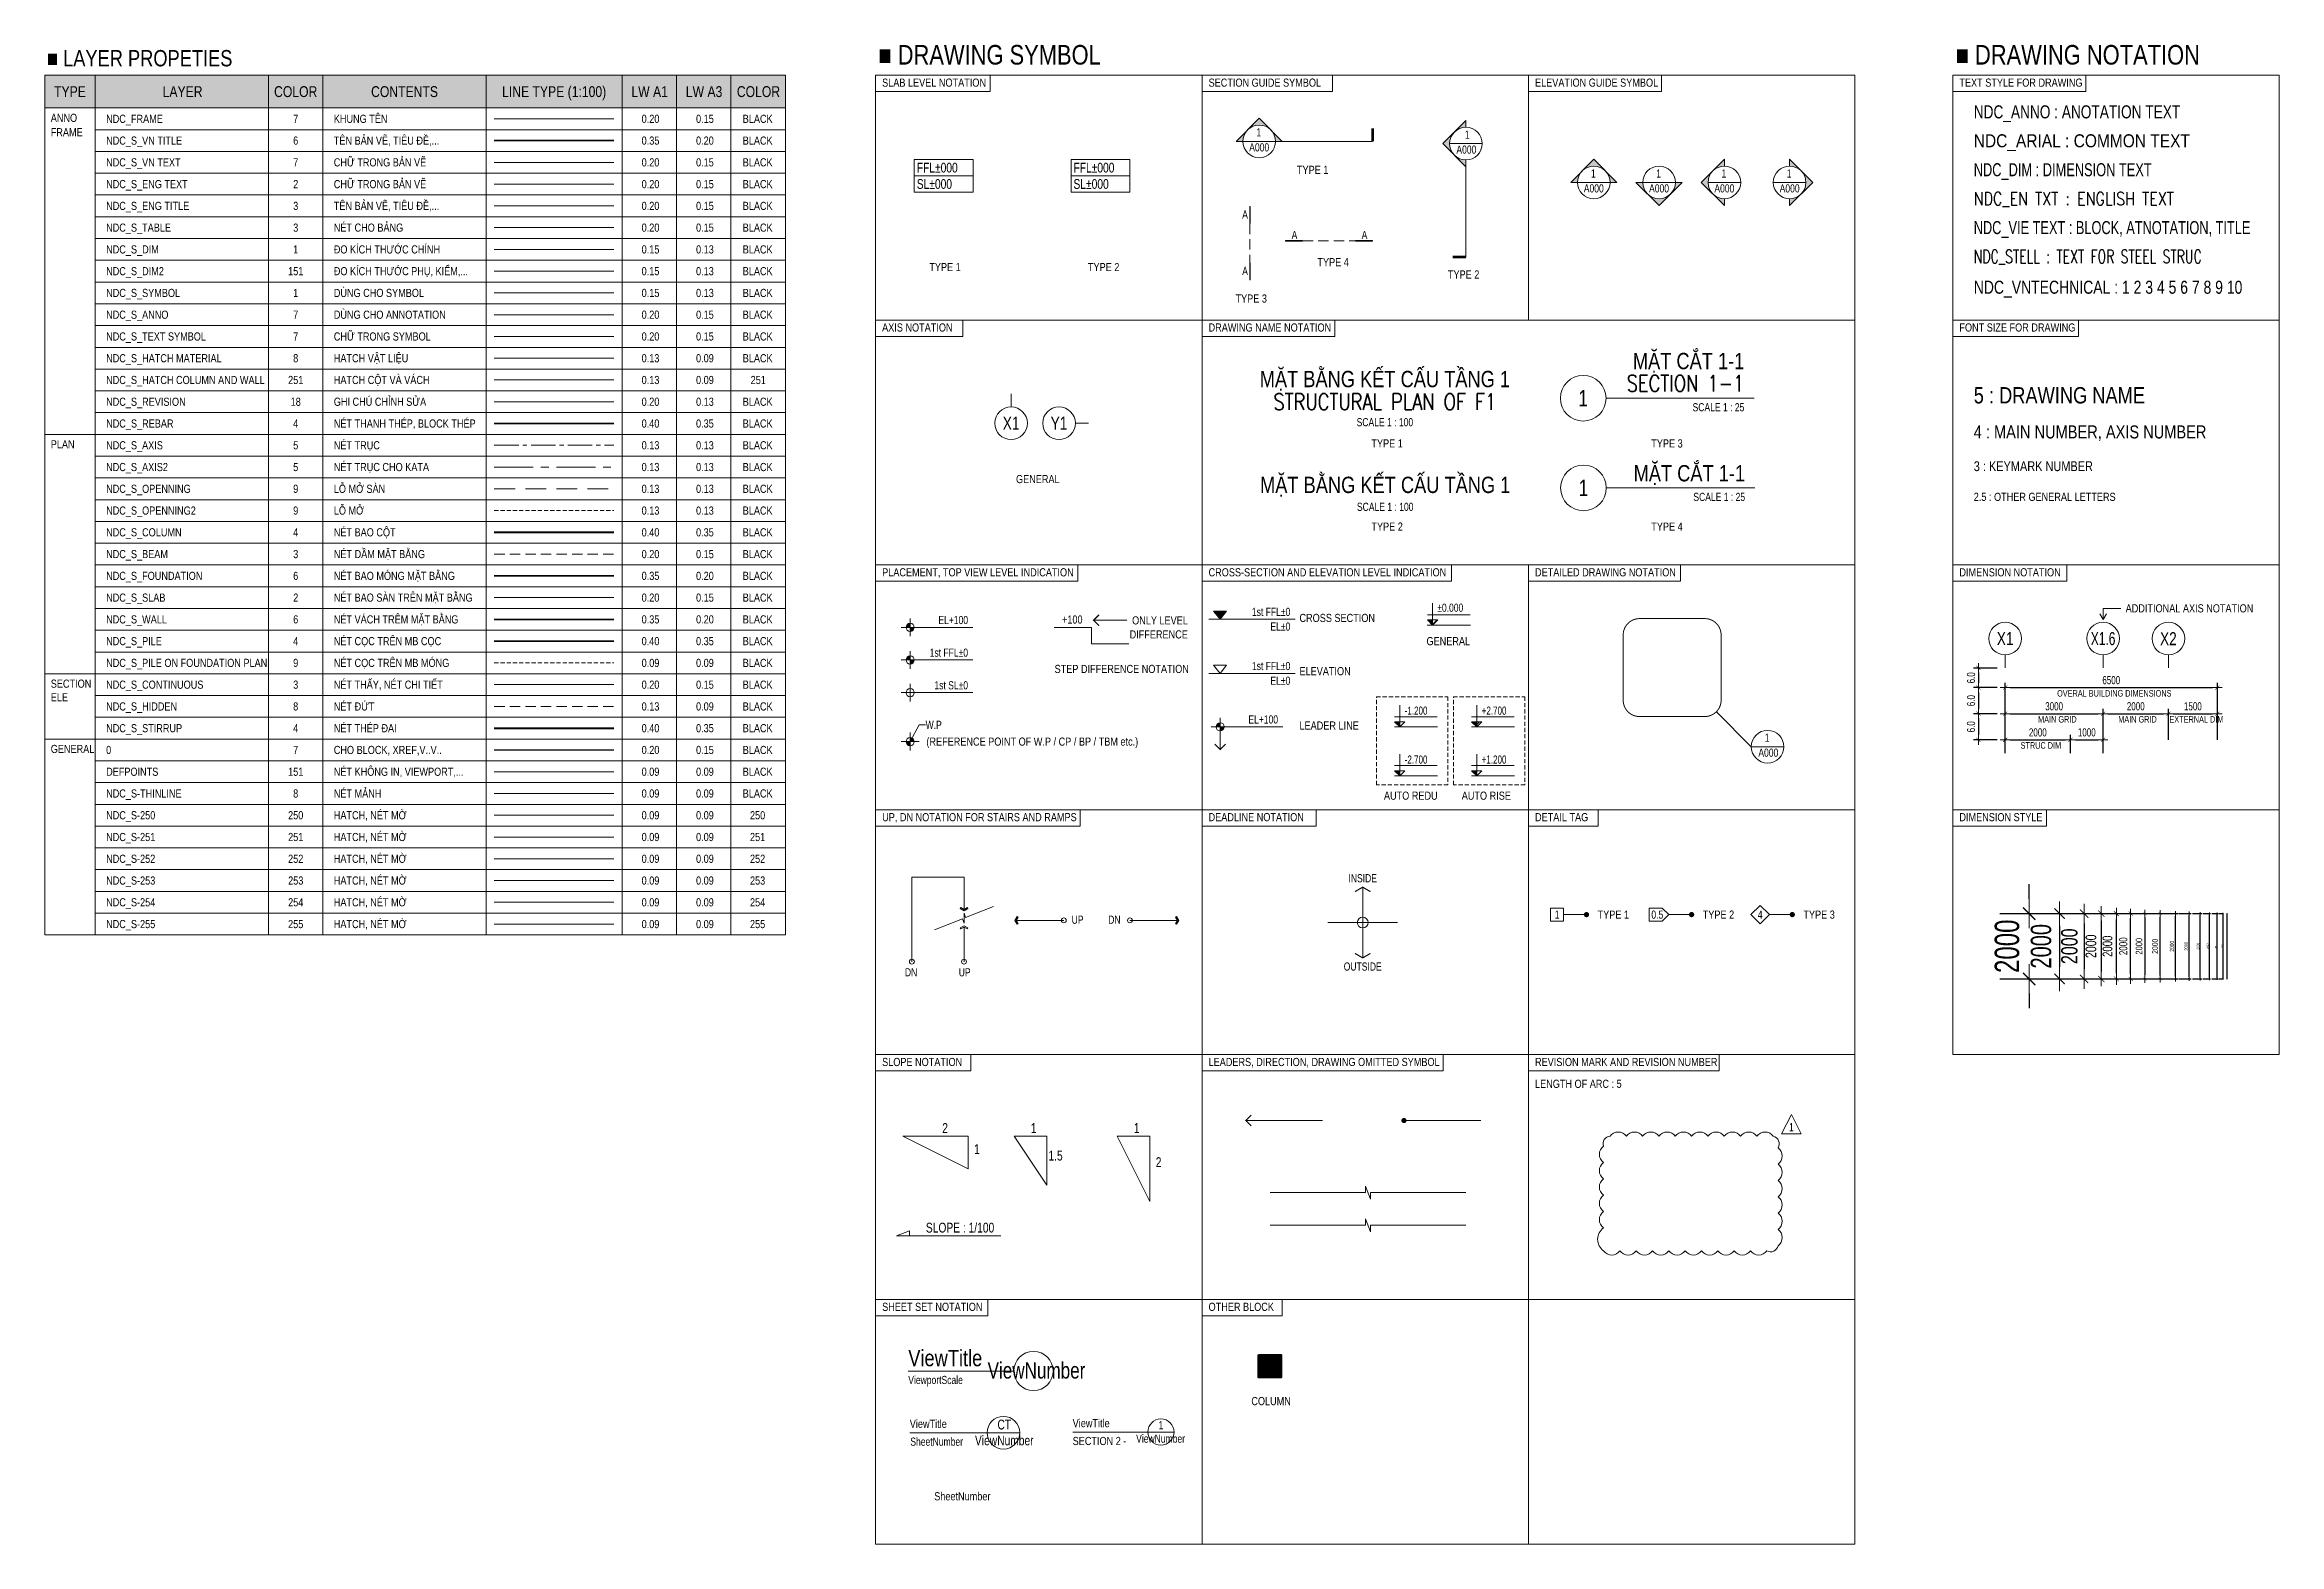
# Model space of a CAD drawing. Header units: millimetres. Extents: x -415354 to 592036, y -374841 to 139309.
# Drawn here: x -415354 to -346900, y 93371 to 139309 of the extents above; entities that cross this region are included whole.
import ezdxf
from ezdxf.enums import TextEntityAlignment as Align

# ---------------------------------------------------------------- set-up
doc = ezdxf.new("R2010")
doc.units = ezdxf.units.MM
doc.header["$MEASUREMENT"] = 0
for name, pattern in [('CEN', [62, 60, -1, 0, -1]), ('CENTER', [50.8, 31.75, -6.35, 6.35, -6.35]), ('CENTER2', [1.125, 0.75, -0.125, 0.125, -0.125]), ('DASHED', [19.05, 12.7, -6.35]), ('DASHED2', [9.525, 6.35, -3.175]), ('HIDDEN2', [4.7625, 3.175, -1.5875])]:
    doc.linetypes.add(name, pattern=pattern)
doc.layers.get('Defpoints').update_dxf_attribs({"lineweight": 9})
for name, color, linetype, lineweight in [('NDC_FRAME', 7, 'Continuous', 20), ('NDC_S-COLUMN', 4, 'Continuous', 40), ('NDC_S_250', 250, 'Continuous', 9), ('NDC_S_251', 251, 'Continuous', 9), ('NDC_S_252', 252, 'Continuous', 9), ('NDC_S_253', 253, 'Continuous', 9), ('NDC_S_254', 254, 'Continuous', 9), ('NDC_S_255', 255, 'Continuous', 9), ('NDC_S_ANNO', 7, 'Continuous', 20), ('NDC_S_AXIS', 5, 'CENTER2', 13), ('NDC_S_AXIS2', 5, 'CENTER', 13), ('NDC_S_BEAM', 3, 'HIDDEN2', 20), ('NDC_S_CONTINUOUS', 3, 'Continuous', 20), ('NDC_S_DIM', 1, 'Continuous', 15), ('NDC_S_DIM2', 151, 'Continuous', 15), ('NDC_S_ENG TEXT', 2, 'Continuous', 20), ('NDC_S_ENG TITLE', 3, 'Continuous', 20), ('NDC_S_FOUNDATION', 6, 'Continuous', 35), ('NDC_S_HATCH COLUMN AND WALL', 251, 'Continuous', 13), ('NDC_S_HATCH MATERIAL', 8, 'Continuous', 13), ('NDC_S_HIDDEN', 8, 'HIDDEN2', 13), ('NDC_S_LEADER', 1, 'Continuous', 15), ('NDC_S_OPENING', 9, 'DASHED2', 13), ('NDC_S_OPENING2', 9, 'DASHED', 13), ('NDC_S_PILE', 4, 'Continuous', 35), ('NDC_S_PILE ON FOUNDATION PLAN', 9, 'DASHED', 9), ('NDC_S_REBAR', 4, 'Continuous', 35), ('NDC_S_SLAB', 2, 'Continuous', 20), ('NDC_S_STIRRUP', 4, 'Continuous', 40), ('NDC_S_SYMBOL', 1, 'Continuous', 15), ('NDC_S_TEXT SYMBOL', 7, 'Continuous', 20), ('NDC_S_THIN LINE', 8, 'Continuous', 9), ('NDC_S_VN TEXT', 7, 'Continuous', 20), ('NDC_S_VN TITLE', 6, 'Continuous', 35), ('NDC_S_WALL', 6, 'Continuous', 35), ('NDC_Table', 3, 'Continuous', 20)]:
    doc.layers.add(name, color=color, linetype=linetype, lineweight=lineweight)
doc.layers.add('NDC_S_REVISION', color=18, linetype='Continuous', lineweight=20, plot=False)
doc.styles.add('NDC_ANNO', font='', dxfattribs={"width": 0.8})
doc.styles.add('NDC_ARIAL', font='arial.ttf', dxfattribs={"width": 0.85})
doc.styles.add('NDC_DIM', font='', dxfattribs={"width": 0.75})
doc.styles.add('NDC_EN TXT', font='romans.shx', dxfattribs={"width": 0.8})
doc.styles.add('NDC_STEEL', font='romans.shx', dxfattribs={"width": 0.8})
doc.styles.add('NDC_VIE TXT', font='arial.ttf', dxfattribs={"width": 0.8})
doc.styles.add('NDC_VNTEKNICAL', font='VNTEKN.TTF', dxfattribs={"width": 0.8})
doc.styles.get('NDC_ANNO').set_extended_font_data('Dotum')
doc.styles.get('NDC_DIM').set_extended_font_data('Dotum')
doc.dimstyles.new('NDC_dim_100', dxfattribs={"dimscale": 100, "dimtxt": 2.5, "dimasz": 1.5, "dimexe": 1.5, "dimexo": 2.5, "dimgap": 1, "dimtad": 1, "dimdec": 0, "dimzin": 0, "dimdsep": 46, "dimtxsty": 'NDC_DIM', "dimblk": 'DIMMARK', "dimcen": 0.09, "dimdle": 1.2, "dimclrd": 1, "dimclre": 1, "dimclrt": 3, "dimadec": 0, "dimazin": 0, "dimtfac": 1, "dimtdec": 0, "dimtix": 1, "dimtofl": 0, "dimtmove": 0, "dimatfit": 3, "dimfxl": 8, "dimfxlon": 1, "dimtolj": 1, "dimtzin": 0, "dimarcsym": 0})
doc.dimstyles.new('NDC_dim_120', dxfattribs={"dimscale": 120, "dimtxt": 2.5, "dimasz": 1.5, "dimexe": 1.5, "dimexo": 2.5, "dimgap": 1, "dimtad": 1, "dimdec": 0, "dimzin": 0, "dimdsep": 46, "dimtxsty": 'NDC_DIM', "dimblk": 'DIMMARK', "dimcen": 0.09, "dimdle": 1.2, "dimclrd": 1, "dimclre": 1, "dimclrt": 3, "dimadec": 0, "dimazin": 0, "dimtfac": 1, "dimtdec": 0, "dimtix": 1, "dimtofl": 0, "dimtmove": 0, "dimatfit": 3, "dimfxl": 8, "dimfxlon": 1, "dimtolj": 1, "dimtzin": 0, "dimarcsym": 0})
doc.dimstyles.new('NDC_dim_15', dxfattribs={"dimscale": 15, "dimtxt": 2.5, "dimasz": 1.5, "dimexe": 1.5, "dimexo": 2.5, "dimgap": 1, "dimtad": 1, "dimdec": 0, "dimzin": 0, "dimdsep": 46, "dimtxsty": 'NDC_DIM', "dimblk": 'DIMMARK', "dimcen": 0.09, "dimdle": 1.2, "dimclrd": 1, "dimclre": 1, "dimclrt": 3, "dimadec": 0, "dimazin": 0, "dimtfac": 1, "dimtdec": 0, "dimtix": 1, "dimtofl": 0, "dimtmove": 0, "dimatfit": 3, "dimfxl": 8, "dimfxlon": 1, "dimtolj": 1, "dimtzin": 0, "dimarcsym": 0})
doc.dimstyles.new('NDC_dim_150', dxfattribs={"dimscale": 150, "dimtxt": 2.2, "dimasz": 1.5, "dimexe": 1.5, "dimexo": 2.5, "dimgap": 1, "dimtad": 1, "dimdec": 0, "dimzin": 0, "dimdsep": 46, "dimtxsty": 'NDC_DIM', "dimblk": 'DIMMARK', "dimcen": 0.09, "dimdle": 1.2, "dimclrd": 1, "dimclre": 1, "dimclrt": 3, "dimadec": 0, "dimazin": 0, "dimtfac": 1, "dimtdec": 0, "dimtix": 1, "dimtofl": 0, "dimtmove": 0, "dimatfit": 3, "dimfxl": 6, "dimfxlon": 1, "dimtolj": 1, "dimtzin": 0, "dimarcsym": 0})
doc.dimstyles.new('NDC_dim_20', dxfattribs={"dimscale": 20, "dimtxt": 2.5, "dimasz": 1.5, "dimexe": 1.5, "dimexo": 2.5, "dimgap": 1, "dimtad": 1, "dimdec": 0, "dimzin": 0, "dimdsep": 46, "dimtxsty": 'NDC_DIM', "dimblk": 'DIMMARK', "dimcen": 0.09, "dimdle": 1.2, "dimclrd": 1, "dimclre": 1, "dimclrt": 3, "dimadec": 0, "dimazin": 0, "dimtfac": 1, "dimtdec": 0, "dimtix": 1, "dimtofl": 0, "dimtmove": 0, "dimatfit": 3, "dimfxl": 8, "dimfxlon": 1, "dimtolj": 1, "dimtzin": 0, "dimarcsym": 0})
doc.dimstyles.new('NDC_dim_200', dxfattribs={"dimscale": 200, "dimtxt": 2.5, "dimasz": 1.5, "dimexe": 1.5, "dimexo": 2.5, "dimgap": 1, "dimtad": 1, "dimdec": 0, "dimzin": 0, "dimdsep": 46, "dimtxsty": 'NDC_DIM', "dimblk": 'DIMMARK', "dimcen": 0.09, "dimdle": 1.2, "dimclrd": 1, "dimclre": 1, "dimclrt": 3, "dimadec": 0, "dimazin": 0, "dimtfac": 1, "dimtdec": 0, "dimtix": 1, "dimtofl": 0, "dimtmove": 0, "dimatfit": 3, "dimfxl": 8, "dimfxlon": 1, "dimtolj": 1, "dimtzin": 0, "dimarcsym": 0})
doc.dimstyles.new('NDC_dim_25', dxfattribs={"dimscale": 25, "dimtxt": 2.5, "dimasz": 1.5, "dimexe": 1.5, "dimexo": 2.5, "dimgap": 1, "dimtad": 1, "dimdec": 0, "dimzin": 0, "dimdsep": 46, "dimtxsty": 'NDC_DIM', "dimblk": 'DIMMARK', "dimcen": 0.09, "dimdle": 1.2, "dimclrd": 1, "dimclre": 1, "dimclrt": 3, "dimadec": 0, "dimazin": 0, "dimtfac": 1, "dimtdec": 0, "dimtix": 1, "dimtofl": 0, "dimtmove": 0, "dimatfit": 3, "dimfxl": 8, "dimfxlon": 1, "dimtolj": 1, "dimtzin": 0, "dimarcsym": 0})
doc.dimstyles.new('NDC_dim_250', dxfattribs={"dimscale": 250, "dimtxt": 2.5, "dimasz": 1.5, "dimexe": 1.5, "dimexo": 2.5, "dimgap": 1, "dimtad": 1, "dimdec": 0, "dimzin": 0, "dimdsep": 46, "dimtxsty": 'NDC_DIM', "dimblk": 'DIMMARK', "dimcen": 0.09, "dimdle": 1.2, "dimclrd": 1, "dimclre": 1, "dimclrt": 3, "dimadec": 0, "dimazin": 0, "dimtfac": 1, "dimtdec": 0, "dimtix": 1, "dimtofl": 0, "dimtmove": 0, "dimatfit": 3, "dimfxl": 8, "dimfxlon": 1, "dimtolj": 1, "dimtzin": 0, "dimarcsym": 0})
doc.dimstyles.new('NDC_dim_30', dxfattribs={"dimscale": 30, "dimtxt": 2.5, "dimasz": 1.5, "dimexe": 1.5, "dimexo": 2.5, "dimgap": 1, "dimtad": 1, "dimdec": 0, "dimzin": 0, "dimdsep": 46, "dimtxsty": 'NDC_DIM', "dimblk": 'DIMMARK', "dimcen": 0.09, "dimdle": 1.2, "dimclrd": 1, "dimclre": 1, "dimclrt": 3, "dimadec": 0, "dimazin": 0, "dimtfac": 1, "dimtdec": 0, "dimtix": 1, "dimtofl": 0, "dimtmove": 0, "dimatfit": 3, "dimfxl": 8, "dimfxlon": 1, "dimtolj": 1, "dimtzin": 0, "dimarcsym": 0})
doc.dimstyles.new('NDC_dim_300', dxfattribs={"dimscale": 300, "dimtxt": 2.5, "dimasz": 1.5, "dimexe": 1.5, "dimexo": 2.5, "dimgap": 1, "dimtad": 1, "dimdec": 0, "dimzin": 0, "dimdsep": 46, "dimtxsty": 'NDC_DIM', "dimblk": 'DIMMARK', "dimcen": 0.09, "dimdle": 1.2, "dimclrd": 1, "dimclre": 1, "dimclrt": 3, "dimadec": 0, "dimazin": 0, "dimtfac": 1, "dimtdec": 0, "dimtix": 1, "dimtofl": 0, "dimtmove": 0, "dimatfit": 3, "dimfxl": 8, "dimfxlon": 1, "dimtolj": 1, "dimtzin": 0, "dimarcsym": 0})
doc.dimstyles.new('NDC_dim_40', dxfattribs={"dimscale": 40, "dimtxt": 2.5, "dimasz": 1.5, "dimexe": 1.5, "dimexo": 2.5, "dimgap": 1, "dimtad": 1, "dimdec": 0, "dimzin": 0, "dimdsep": 46, "dimtxsty": 'NDC_DIM', "dimblk": 'DIMMARK', "dimcen": 0.09, "dimdle": 1.2, "dimclrd": 1, "dimclre": 1, "dimclrt": 3, "dimadec": 0, "dimazin": 0, "dimtfac": 1, "dimtdec": 0, "dimtix": 1, "dimtofl": 0, "dimtmove": 0, "dimatfit": 3, "dimfxl": 8, "dimfxlon": 1, "dimtolj": 1, "dimtzin": 0, "dimarcsym": 0})
doc.dimstyles.new('NDC_dim_50', dxfattribs={"dimscale": 50, "dimtxt": 2.5, "dimasz": 1.5, "dimexe": 1.5, "dimexo": 2.5, "dimgap": 1, "dimtad": 1, "dimdec": 0, "dimzin": 0, "dimdsep": 46, "dimtxsty": 'NDC_DIM', "dimblk": 'DIMMARK', "dimcen": 0.09, "dimdle": 1.2, "dimclrd": 1, "dimclre": 1, "dimclrt": 3, "dimadec": 0, "dimazin": 0, "dimtfac": 1, "dimtdec": 0, "dimtix": 1, "dimtofl": 0, "dimtmove": 0, "dimatfit": 3, "dimfxl": 8, "dimfxlon": 1, "dimtolj": 1, "dimtzin": 0, "dimarcsym": 0})
doc.dimstyles.new('NDC_dim_70', dxfattribs={"dimscale": 70, "dimtxt": 2.5, "dimasz": 1.5, "dimexe": 1.5, "dimexo": 2.5, "dimgap": 1, "dimtad": 1, "dimdec": 0, "dimzin": 0, "dimdsep": 46, "dimtxsty": 'NDC_DIM', "dimblk": 'DIMMARK', "dimcen": 0.09, "dimdle": 1.2, "dimclrd": 1, "dimclre": 1, "dimclrt": 3, "dimadec": 0, "dimazin": 0, "dimtfac": 1, "dimtdec": 0, "dimtix": 1, "dimtofl": 0, "dimtmove": 0, "dimatfit": 3, "dimfxl": 8, "dimfxlon": 1, "dimtolj": 1, "dimtzin": 0, "dimarcsym": 0})
doc.dimstyles.new('NDC_dim_80', dxfattribs={"dimscale": 80, "dimtxt": 2.5, "dimasz": 1.5, "dimexe": 1.5, "dimexo": 2.5, "dimgap": 1, "dimtad": 1, "dimdec": 0, "dimzin": 0, "dimdsep": 46, "dimtxsty": 'NDC_DIM', "dimblk": 'DIMMARK', "dimcen": 0.09, "dimdle": 1.2, "dimclrd": 1, "dimclre": 1, "dimclrt": 3, "dimadec": 0, "dimazin": 0, "dimtfac": 1, "dimtdec": 0, "dimtix": 1, "dimtofl": 0, "dimtmove": 0, "dimatfit": 3, "dimfxl": 8, "dimfxlon": 1, "dimtolj": 1, "dimtzin": 0, "dimarcsym": 0})
doc.dimstyles.new('NDC_dim_iso', dxfattribs={"dimtxt": 2.5, "dimasz": 1, "dimexe": 1.5, "dimexo": 2.5, "dimgap": 1, "dimtad": 1, "dimdec": 0, "dimzin": 0, "dimdsep": 46, "dimtxsty": 'NDC_DIM', "dimblk": 'DIMMARK', "dimcen": 0.09, "dimdle": 1.2, "dimclrd": 1, "dimclre": 1, "dimclrt": 3, "dimadec": 0, "dimazin": 0, "dimtfac": 1, "dimtdec": 0, "dimtix": 1, "dimtofl": 0, "dimtmove": 0, "dimatfit": 3, "dimfxl": 8, "dimfxlon": 1, "dimtolj": 1, "dimtzin": 0, "dimarcsym": 0})

msp = doc.modelspace()

# ---------------------------------------------------------------- texts
at = {"style": 'NDC_VIE TXT', "width": 0.8}
msp.add_text('7', height=250, dxfattribs=at).set_placement((-407664.2, 117704.6), align=Align.MIDDLE_CENTER)
at = {"layer": 'Defpoints', "style": 'NDC_VIE TXT', "width": 0.8}
msp.add_text('151', height=250, dxfattribs=at).set_placement((-407664.2, 117037.9), align=Align.MIDDLE_CENTER)
at = {"layer": 'NDC_FRAME', "style": 'NDC_VIE TXT', "width": 0.8}
msp.add_text('7', height=250, dxfattribs=at).set_placement((-407664.2, 137037.9), align=Align.MIDDLE_CENTER)
at = {"layer": 'NDC_S-COLUMN', "style": 'NDC_VIE TXT', "width": 0.8}
msp.add_text('4', height=250, dxfattribs=at).set_placement((-407664.2, 124371.3), align=Align.MIDDLE_CENTER)
at = {"layer": 'NDC_S_250', "style": 'NDC_VIE TXT', "width": 0.8}
msp.add_text('250', height=250, dxfattribs=at).set_placement((-407664.2, 115704.6), align=Align.MIDDLE_CENTER)
at = {"layer": 'NDC_S_251', "style": 'NDC_VIE TXT', "width": 0.8}
msp.add_text('251', height=250, dxfattribs=at).set_placement((-407664.2, 115037.9), align=Align.MIDDLE_CENTER)
at = {"layer": 'NDC_S_252', "style": 'NDC_VIE TXT', "width": 0.8}
msp.add_text('252', height=250, dxfattribs=at).set_placement((-407664.2, 114371.3), align=Align.MIDDLE_CENTER)
at = {"layer": 'NDC_S_253', "style": 'NDC_VIE TXT', "width": 0.8}
msp.add_text('253', height=250, dxfattribs=at).set_placement((-407664.2, 113704.6), align=Align.MIDDLE_CENTER)
at = {"layer": 'NDC_S_254', "style": 'NDC_VIE TXT', "width": 0.8}
msp.add_text('254', height=250, dxfattribs=at).set_placement((-407664.2, 113037.9), align=Align.MIDDLE_CENTER)
at = {"layer": 'NDC_S_255', "style": 'NDC_VIE TXT', "width": 0.8}
msp.add_text('255', height=250, dxfattribs=at).set_placement((-407664.2, 112371.3), align=Align.MIDDLE_CENTER)
at = {"layer": 'NDC_S_ANNO', "style": 'NDC_VIE TXT', "width": 0.8}
msp.add_text('7', height=250, dxfattribs=at).set_placement((-407664.2, 131037.9), align=Align.MIDDLE_CENTER)
at = {"layer": 'NDC_S_ANNO', "style": 'NDC_ANNO', "width": 0.8}
for s, p in [('EL+100', (-387067.8, 121685.1)), ('1st FFL%%P0', (-387067.8, 120685.1)), ('1st SL%%P0', (-387067.8, 119685.1))]:
    msp.add_text(s, height=250, dxfattribs=at).set_placement(p, align=Align.MIDDLE_RIGHT)
msp.add_text('W.P', height=250, dxfattribs=at).set_placement((-388367.8, 118474), align=Align.MIDDLE_LEFT)
at = {"layer": 'NDC_S_AXIS', "style": 'NDC_VIE TXT', "width": 0.8}
msp.add_text('5', height=250, dxfattribs=at).set_placement((-407664.2, 127037.9), align=Align.MIDDLE_CENTER)
at = {"layer": 'NDC_S_AXIS2', "style": 'NDC_VIE TXT', "width": 0.8}
msp.add_text('5', height=250, dxfattribs=at).set_placement((-407664.2, 126371.3), align=Align.MIDDLE_CENTER)
at = {"layer": 'NDC_S_BEAM', "style": 'NDC_VIE TXT', "width": 0.8}
msp.add_text('3', height=250, dxfattribs=at).set_placement((-407664.2, 123704.6), align=Align.MIDDLE_CENTER)
at = {"layer": 'NDC_S_CONTINUOUS', "style": 'NDC_VIE TXT', "width": 0.8}
msp.add_text('3', height=250, dxfattribs=at).set_placement((-407664.2, 119704.6), align=Align.MIDDLE_CENTER)
at = {"layer": 'NDC_S_DIM', "style": 'NDC_VIE TXT', "width": 0.8}
msp.add_text('1', height=250, dxfattribs=at).set_placement((-407664.2, 133037.9), align=Align.MIDDLE_CENTER)
at = {"layer": 'NDC_S_DIM2', "style": 'NDC_VIE TXT', "width": 0.8}
msp.add_text('151', height=250, dxfattribs=at).set_placement((-407664.2, 132371.3), align=Align.MIDDLE_CENTER)
at = {"layer": 'NDC_S_ENG TEXT', "style": 'NDC_VIE TXT', "width": 0.8}
msp.add_text('2', height=250, dxfattribs=at).set_placement((-407664.2, 135037.9), align=Align.MIDDLE_CENTER)
at = {"layer": 'NDC_S_ENG TITLE', "style": 'NDC_VIE TXT', "width": 0.8}
msp.add_text('3', height=250, dxfattribs=at).set_placement((-407664.2, 134371.3), align=Align.MIDDLE_CENTER)
at = {"layer": 'NDC_S_FOUNDATION', "style": 'NDC_VIE TXT', "width": 0.8}
msp.add_text('6', height=250, dxfattribs=at).set_placement((-407664.2, 123037.9), align=Align.MIDDLE_CENTER)
at = {"layer": 'NDC_S_HATCH COLUMN AND WALL', "style": 'NDC_VIE TXT', "width": 0.8}
msp.add_text('251', height=250, dxfattribs=at).set_placement((-407664.2, 129037.9), align=Align.MIDDLE_CENTER)
at = {"layer": 'NDC_S_HATCH MATERIAL', "style": 'NDC_VIE TXT', "width": 0.8}
msp.add_text('8', height=250, dxfattribs=at).set_placement((-407664.2, 129704.6), align=Align.MIDDLE_CENTER)
at = {"layer": 'NDC_S_HIDDEN', "style": 'NDC_VIE TXT', "width": 0.8}
msp.add_text('8', height=250, dxfattribs=at).set_placement((-407664.2, 119037.9), align=Align.MIDDLE_CENTER)
at = {"layer": 'NDC_S_LEADER', "style": 'NDC_VIE TXT', "width": 0.8}
msp.add_text('1', height=250, dxfattribs=at).set_placement((-407664.2, 131704.6), align=Align.MIDDLE_CENTER)
at = {"layer": 'NDC_S_OPENING', "style": 'NDC_VIE TXT', "width": 0.8}
msp.add_text('9', height=250, dxfattribs=at).set_placement((-407664.2, 125704.6), align=Align.MIDDLE_CENTER)
at = {"layer": 'NDC_S_OPENING2', "style": 'NDC_VIE TXT', "width": 0.8}
msp.add_text('9', height=250, dxfattribs=at).set_placement((-407664.2, 125037.9), align=Align.MIDDLE_CENTER)
at = {"layer": 'NDC_S_PILE', "style": 'NDC_VIE TXT', "width": 0.8}
msp.add_text('4', height=250, dxfattribs=at).set_placement((-407664.2, 121037.9), align=Align.MIDDLE_CENTER)
at = {"layer": 'NDC_S_PILE ON FOUNDATION PLAN', "style": 'NDC_VIE TXT', "width": 0.8}
msp.add_text('9', height=250, dxfattribs=at).set_placement((-407664.2, 120371.3), align=Align.MIDDLE_CENTER)
at = {"layer": 'NDC_S_REBAR', "style": 'NDC_VIE TXT', "width": 0.8}
msp.add_text('4', height=250, dxfattribs=at).set_placement((-407664.2, 127704.6), align=Align.MIDDLE_CENTER)
at = {"layer": 'NDC_S_REVISION', "style": 'NDC_VIE TXT', "width": 0.8}
msp.add_text('18', height=250, dxfattribs=at).set_placement((-407664.2, 128371.3), align=Align.MIDDLE_CENTER)
at = {"layer": 'NDC_S_REVISION', "style": 'NDC_ANNO', "width": 0.8}
msp.add_text('1', height=250, dxfattribs=at).set_placement((-361846.7, 106149.1), align=Align.MIDDLE)
at = {"layer": 'NDC_S_SLAB', "style": 'NDC_VIE TXT', "width": 0.8}
msp.add_text('2', height=250, dxfattribs=at).set_placement((-407664.2, 122371.3), align=Align.MIDDLE_CENTER)
at = {"layer": 'NDC_S_STIRRUP', "style": 'NDC_VIE TXT', "width": 0.8}
msp.add_text('4', height=250, dxfattribs=at).set_placement((-407664.2, 118371.3), align=Align.MIDDLE_CENTER)
at = {"layer": 'NDC_S_TEXT SYMBOL', "width": 0.8}
for s, height, style, p in [('A000', 250, 'NDC_ANNO', (-378149.3, 136164.2)), ('A000', 250, 'NDC_ANNO', (-371803.6, 136094.9)), ('A000', 250, 'NDC_ANNO', (-367900.3, 134907.1)), ('A000', 250, 'NDC_ANNO', (-365900.3, 134907.1)), ('A000', 250, 'NDC_ANNO', (-363900.3, 134907.1)), ('A000', 250, 'NDC_ANNO', (-361900.3, 134907.1)), ('7', 250, 'NDC_VIE TXT', (-407664.2, 130371.3)), ('INSIDE', 250, 'NDC_ANNO', (-374979.1, 113775.3)), ('1', 250, 'NDC_ANNO', (-369023.3, 112660.7)), ('0.5', 250, 'NDC_ANNO', (-365954.1, 112660.7)), ('4', 250, 'NDC_ANNO', (-362802, 112660.7)), ('OUTSIDE', 250, 'NDC_ANNO', (-374979.1, 111070.2)), ('2 ', 300, 'NDC_ANNO', (-387727.3, 106123.6)), ('1', 300, 'NDC_ANNO', (-385057.7, 106123.6)), ('1', 300, 'NDC_ANNO', (-381901.5, 106123.6)), ('1', 300, 'NDC_ANNO', (-386794.1, 105477.5)), ('1.5', 300, 'NDC_ANNO', (-384387.6, 105277.5)), ('2', 300, 'NDC_ANNO', (-381231.4, 105077.5))]:
    msp.add_text(s, height=height, dxfattribs=dict(at, style=style)).set_placement(p, align=Align.MIDDLE_CENTER)
at = {"layer": 'NDC_S_TEXT SYMBOL', "style": 'NDC_ANNO', "width": 0.8}
for s, height, p in [('1', 250, (-378236.4, 136622.4)), ('1', 250, (-371849.6, 136553.1)), ('FFL%%P000', 300, (-388639, 135542.2)), ('FFL%%P000', 300, (-383838.5, 135542.2)), ('SL%%P000', 300, (-388639, 135042.2)), ('SL%%P000', 300, (-383838.5, 135042.2)), ('1', 250, (-367987.4, 135365.2)), ('1', 250, (-365987.4, 135365.2)), ('1', 250, (-363987.4, 135365.2)), ('1', 250, (-361987.4, 135365.2)), ('1', 250, (-362663.1, 118079.6)), ('UP', 250, (-383895.3, 112505)), ('DN', 250, (-382774.1, 112505)), (' DN', 250, (-389075, 110893.4)), ('UP', 250, (-387354, 110893.4))]:
    msp.add_text(s, height=height, dxfattribs=at).set_placement(p, align=Align.MIDDLE_LEFT)
for s, height, p in [('1st FFL%%P0', 250, (-377196.3, 121934.4)), ('EL%%P0', 250, (-377196.3, 121484.4)), ('1st FFL%%P0', 250, (-377196.3, 120276)), ('EL%%P0', 250, (-377196.3, 119826)), ('EL+100', 250, (-377571.3, 118639)), ('SLOPE : 1/100', 300, (-386265.9, 103071.6))]:
    msp.add_text(s, height=height, dxfattribs=at).set_placement(p, align=Align.MIDDLE_RIGHT)
msp.add_text('A000', height=250, dxfattribs=at).set_placement((-362552.9, 117621.4), align=Align.MIDDLE)
at = {"layer": 'NDC_S_THIN LINE', "style": 'NDC_VIE TXT', "width": 0.8}
msp.add_text('8', height=250, dxfattribs=at).set_placement((-407664.2, 116371.3), align=Align.MIDDLE_CENTER)
at = {"layer": 'NDC_S_VN TEXT', "color": 3, "style": 'NDC_VIE TXT'}
for s, height, width, p in [('■ LAYER PROPETIES', 500, 0.8, (-415282, 138895)), ('■ DRAWING SYMBOL ', 600, 0.8, (-389814, 138999.8)), ('■ DRAWING NOTATION', 600, 0.8, (-356814, 138999.8)), ('SLAB LEVEL NOTATION', 250, 0.8, (-389700.3, 138146.3)), ('SECTION GUIDE SYMBOL', 250, 0.8, (-379700.3, 138146.3)), ('ELEVATION GUIDE SYMBOL', 250, 0.8, (-369700.3, 138146.3)), ('TEXT STYLE FOR DRAWING', 250, 0.8, (-356700.3, 138146.3)), ('ANNO', 250, 0.8, (-415168.1, 137069)), ('NDC_FRAME', 250, 0.8, (-413472.2, 137037.9)), ('KHUNG TÊN', 250, 0.8, (-406497.5, 137037.9)), ('0.20', 250, 0.8, (-397067.6, 137037.9)), ('0.15', 250, 0.8, (-395400.9, 137037.9)), ('BLACK', 250, 0.8, (-393970.6, 137037.9)), ('FRAME', 250, 0.8, (-415168.1, 136627.2)), ('NDC_S_VN TITLE', 250, 0.8, (-413472.2, 136371.3)), ('TÊN BẢN VẼ, TIÊU ĐỀ,...', 250, 0.8, (-406497.5, 136371.3)), ('0.35', 250, 0.8, (-397067.6, 136371.3)), ('0.20', 250, 0.8, (-395400.9, 136371.3)), ('BLACK', 250, 0.8, (-393970.6, 136371.3)), ('NDC_S_VN TEXT', 250, 0.8, (-413472.2, 135704.6)), ('CHỮ TRONG BẢN VẼ', 250, 0.8, (-406497.5, 135704.6)), ('0.20', 250, 0.8, (-397067.6, 135704.6)), ('0.15', 250, 0.8, (-395400.9, 135704.6)), ('BLACK', 250, 0.8, (-393970.6, 135704.6)), ('TYPE 1', 250, 0.8, (-376993.1, 135474.4)), ('NDC_S_ENG TEXT', 250, 0.8, (-413472.2, 135037.9)), ('CHỮ TRONG BẢN VẼ', 250, 0.8, (-406497.5, 135037.9)), ('0.20', 250, 0.8, (-397067.6, 135037.9)), ('0.15', 250, 0.8, (-395400.9, 135037.9)), ('BLACK', 250, 0.8, (-393970.6, 135037.9)), ('NDC_S_ENG TITLE', 250, 0.8, (-413472.2, 134371.3)), ('TÊN BẢN VẼ, TIÊU ĐỀ,...', 250, 0.8, (-406497.5, 134371.3)), ('0.20', 250, 0.8, (-397067.6, 134371.3)), ('0.15', 250, 0.8, (-395400.9, 134371.3)), ('BLACK', 250, 0.8, (-393970.6, 134371.3)), ('NDC_S_TABLE', 250, 0.8, (-413472.2, 133704.6)), ('NÉT CHO BẢNG', 250, 0.8, (-406497.5, 133704.6)), ('0.20', 250, 0.8, (-397067.6, 133704.6)), ('0.15', 250, 0.8, (-395400.9, 133704.6)), ('BLACK', 250, 0.8, (-393970.6, 133704.6)), ('NDC_S_DIM', 250, 0.8, (-413472.2, 133037.9)), ('ĐO KÍCH THƯỚC CHÍNH ', 250, 0.8, (-406497.5, 133037.9)), ('0.15', 250, 0.8, (-397067.6, 133037.9)), ('0.13', 250, 0.8, (-395400.9, 133037.9)), ('BLACK', 250, 0.8, (-393970.6, 133037.9)), ('NDC_S_DIM2', 250, 0.8, (-413472.2, 132371.3)), ('ĐO KÍCH THƯỚC PHỤ, KIỂM,...', 250, 0.8, (-406497.5, 132371.3)), ('0.15', 250, 0.8, (-397067.6, 132371.3)), ('0.13', 250, 0.8, (-395400.9, 132371.3)), ('BLACK', 250, 0.8, (-393970.6, 132371.3)), ('TYPE 1', 250, 0.8, (-388255.1, 132496.3)), ('TYPE 2', 250, 0.8, (-383396.1, 132496.3)), ('TYPE 4', 250, 0.8, (-376365.8, 132646.5)), ('TYPE 2', 250, 0.8, (-372368.5, 132270.2)), ('NDC_S_SYMBOL', 250, 0.8, (-413472.2, 131704.6)), ('DÙNG CHO SYMBOL', 250, 0.8, (-406497.5, 131704.6)), ('0.15', 250, 0.8, (-397067.6, 131704.6)), ('0.13', 250, 0.8, (-395400.9, 131704.6)), ('BLACK', 250, 0.8, (-393970.6, 131704.6)), ('TYPE 3', 250, 0.8, (-378874.9, 131532.1)), ('NDC_S_ANNO', 250, 0.8, (-413472.2, 131037.9)), ('DÙNG CHO ANNOTATION', 250, 0.8, (-406497.5, 131037.9)), ('0.20', 250, 0.8, (-397067.6, 131037.9)), ('0.15', 250, 0.8, (-395400.9, 131037.9)), ('BLACK', 250, 0.8, (-393970.6, 131037.9)), ('AXIS NOTATION', 250, 0.8, (-389700.3, 130646.3)), ('DRAWING NAME NOTATION', 250, 0.8, (-379700.3, 130646.3)), ('FONT SIZE FOR DRAWING', 250, 0.8, (-356700.3, 130646.3)), ('NDC_S_TEXT SYMBOL', 250, 0.8, (-413472.2, 130371.3)), ('CHỮ TRONG SYMBOL', 250, 0.8, (-406497.5, 130371.3)), ('0.20', 250, 0.8, (-397067.6, 130371.3)), ('0.15', 250, 0.8, (-395400.9, 130371.3)), ('BLACK', 250, 0.8, (-393970.6, 130371.3)), ('NDC_S_HATCH MATERIAL', 250, 0.8, (-413472.2, 129704.6)), ('HATCH VẬT LIỆU', 250, 0.8, (-406497.5, 129704.6)), ('0.13', 250, 0.8, (-397067.6, 129704.6)), ('0.09', 250, 0.8, (-395400.9, 129704.6)), ('BLACK', 250, 0.8, (-393970.6, 129704.6)), ('NDC_S_HATCH COLUMN AND WALL', 250, 0.8, (-413472.2, 129037.9)), ('HATCH CỘT VÀ VÁCH', 250, 0.8, (-406497.5, 129037.9)), ('0.13', 250, 0.8, (-397067.6, 129037.9)), ('0.09', 250, 0.8, (-395400.9, 129037.9)), ('251', 250, 0.8, (-393727.7, 129037.9)), ('NDC_S_REVISION', 250, 0.8, (-413472.2, 128371.3)), ('GHI CHÚ CHỈNH SỬA', 250, 0.8, (-406497.5, 128371.3)), ('0.20', 250, 0.8, (-397067.6, 128371.3)), ('0.13', 250, 0.8, (-395400.9, 128371.3)), ('BLACK', 250, 0.8, (-393970.6, 128371.3)), ('NDC_S_REBAR', 250, 0.8, (-413472.2, 127704.6)), ('NÉT THANH THÉP, BLOCK THÉP', 250, 0.8, (-406497.5, 127704.6)), ('0.40', 250, 0.8, (-397067.6, 127704.6)), ('0.35', 250, 0.8, (-395400.9, 127704.6)), ('BLACK', 250, 0.8, (-393970.6, 127704.6)), ('PLAN', 250, 0.8, (-415168.1, 127069)), ('NDC_S_AXIS', 250, 0.8, (-413472.2, 127037.9)), ('NÉT TRỤC', 250, 0.8, (-406497.5, 127037.9)), ('0.13', 250, 0.8, (-397067.6, 127037.9)), ('0.13', 250, 0.8, (-395400.9, 127037.9)), ('BLACK', 250, 0.8, (-393970.6, 127037.9)), ('TYPE 1', 250, 0.8, (-374712.3, 127094.6)), ('TYPE 3', 250, 0.8, (-366138.9, 127094.6)), ('NDC_S_AXIS2', 250, 0.8, (-413472.2, 126371.3)), ('NÉT TRỤC CHO KATA', 250, 0.8, (-406497.5, 126371.3)), ('0.13', 250, 0.8, (-397067.6, 126371.3)), ('0.13', 250, 0.8, (-395400.9, 126371.3)), ('BLACK', 250, 0.8, (-393970.6, 126371.3)), ('GENERAL', 250, 0.8, (-385598.7, 126002.6)), ('NDC_S_OPENNING', 250, 0.8, (-413472.2, 125704.6)), ('LỖ MỞ SÀN', 250, 0.8, (-406497.5, 125704.6)), ('0.13', 250, 0.8, (-397067.6, 125704.6)), ('0.13', 250, 0.8, (-395400.9, 125704.6)), ('BLACK', 250, 0.8, (-393970.6, 125704.6)), ('NDC_S_OPENNING2', 250, 0.8, (-413472.2, 125037.9)), ('LỖ MỞ', 250, 0.8, (-406497.5, 125037.9)), ('0.13', 250, 0.8, (-397067.6, 125037.9)), ('0.13', 250, 0.8, (-395400.9, 125037.9)), ('BLACK', 250, 0.8, (-393970.6, 125037.9)), ('TYPE 2', 250, 0.8, (-374712.3, 124547.1)), ('TYPE 4', 250, 0.8, (-366138.9, 124547.1)), ('NDC_S_COLUMN', 250, 0.8, (-413472.2, 124371.3)), ('NÉT BAO CỘT', 250, 0.8, (-406497.5, 124371.3)), ('NÉT DẦM MẶT BẰNG', 250, 0.8, (-406497.5, 123704.6)), ('0.40', 250, 0.8, (-397067.6, 124371.3)), ('0.35', 250, 0.8, (-395400.9, 124371.3)), ('BLACK', 250, 0.8, (-393970.6, 124371.3)), ('NDC_S_BEAM', 250, 0.8, (-413472.2, 123704.6)), ('NÉT BAO MÓNG MẶT BẰNG', 250, 0.8, (-406497.5, 123037.9)), ('0.20', 250, 0.8, (-397067.6, 123704.6)), ('0.15', 250, 0.8, (-395400.9, 123704.6)), ('BLACK', 250, 0.8, (-393970.6, 123704.6)), ('PLACEMENT, TOP VIEW LEVEL INDICATION', 250, 0.8, (-389700.3, 123146.3)), ('CROSS-SECTION AND ELEVATION LEVEL INDICATION', 250, 0.8, (-379700.3, 123146.3)), ('DETAILED DRAWING NOTATION', 250, 0.8, (-369700.3, 123146.3)), ('DIMENSION NOTATION', 250, 0.8, (-356700.3, 123146.3)), ('NDC_S_FOUNDATION', 250, 0.8, (-413472.2, 123037.9)), ('NÉT BAO SÀN TRÊN MẶT BẰNG', 250, 0.8, (-406497.5, 122371.3)), ('0.35', 250, 0.8, (-397067.6, 123037.9)), ('0.20', 250, 0.8, (-395400.9, 123037.9)), ('BLACK', 250, 0.8, (-393970.6, 123037.9)), ('NDC_S_SLAB', 250, 0.8, (-413472.2, 122371.3)), ('NÉT VÁCH TRÊM MẶT BẰNG', 250, 0.8, (-406497.5, 121704.6)), ('0.20', 250, 0.8, (-397067.6, 122371.3)), ('0.15', 250, 0.8, (-395400.9, 122371.3)), ('BLACK', 250, 0.8, (-393970.6, 122371.3)), ('CROSS SECTION', 250, 0.8, (-376915.4, 121748.6)), ('ADDITIONAL AXIS NOTATION', 250, 0.8, (-351607.4, 122042.8)), ('NDC_S_WALL', 250, 0.8, (-413472.2, 121704.6)), ('NDC_S_PILE', 250, 0.8, (-413472.2, 121037.9)), ('NÉT CỌC TRÊN MB CỌC', 250, 0.8, (-406497.5, 121037.9)), ('0.35', 250, 0.8, (-397067.6, 121704.6)), ('0.40', 250, 0.8, (-397067.6, 121037.9)), ('0.20', 250, 0.8, (-395400.9, 121704.6)), ('0.35', 250, 0.8, (-395400.9, 121037.9)), ('BLACK', 250, 0.8, (-393970.6, 121704.6)), ('BLACK', 250, 0.8, (-393970.6, 121037.9)), ('GENERAL', 250, 0.8, (-373024.6, 121037.2)), ('NDC_S_PILE ON FOUNDATION PLAN', 250, 0.8, (-413472.2, 120371.3)), ('NÉT CỌC TRÊN MB MÓNG', 250, 0.8, (-406497.5, 120371.3)), ('0.09', 250, 0.8, (-397067.6, 120371.3)), ('0.09', 250, 0.8, (-395400.9, 120371.3)), ('BLACK', 250, 0.8, (-393970.6, 120371.3)), ('SECTION', 250, 0.8, (-415168.1, 119735.6)), ('NDC_S_CONTINUOUS', 250, 0.8, (-413472.2, 119704.6)), ('NÉT THẤY, NÉT CHI TIẾT', 250, 0.8, (-406497.5, 119704.6)), ('0.20', 250, 0.8, (-397067.6, 119704.6)), ('0.15', 250, 0.8, (-395400.9, 119704.6)), ('BLACK', 250, 0.8, (-393970.6, 119704.6)), ('STEP DIFFERENCE NOTATION', 250, 0.8, (-384417.4, 120186.4)), ('ELEVATION', 250, 0.8, (-376915.4, 120117.9)), ('ELE', 250, 0.8, (-415168.1, 119318)), ('NDC_S_HIDDEN', 250, 0.8, (-413472.2, 119037.9)), ('NÉT ĐỨT', 250, 0.8, (-406497.5, 119037.9)), ('0.13', 250, 0.8, (-397067.6, 119037.9)), ('0.09', 250, 0.8, (-395400.9, 119037.9)), ('BLACK', 250, 0.8, (-393970.6, 119037.9)), ('OVERAL BUILDING DIMENSIONS', 200, 0.8, (-353706.7, 119439.3)), ('NDC_S_STIRRUP', 250, 0.8, (-413472.2, 118371.3)), ('NÉT THÉP ĐAI', 250, 0.8, (-406497.5, 118371.3)), ('0.40', 250, 0.8, (-397067.6, 118371.3)), ('0.35', 250, 0.8, (-395400.9, 118371.3)), ('BLACK', 250, 0.8, (-393970.6, 118371.3)), ('LEADER LINE', 250, 0.8, (-376915.4, 118453.2)), ('MAIN GRID', 200, 0.7, (-354289.6, 118643.3)), ('MAIN GRID', 200, 0.8, (-351834.2, 118643.3)), ('EXTERNAL DIM', 200, 0.7, (-350266.3, 118643.3)), ('GENERAL', 250, 0.8, (-415168.1, 117735.6)), ('0', 250, 0.8, (-413472.2, 117704.6)), ('CHO BLOCK, XREF,V..V..', 250, 0.8, (-406497.5, 117704.6)), ('0.20', 250, 0.8, (-397067.6, 117704.6)), ('0.15', 250, 0.8, (-395400.9, 117704.6)), ('BLACK', 250, 0.8, (-393970.6, 117704.6)), ('(REFERENCE POINT OF W.P / CP / BP / TBM etc.)', 250, 0.8, (-388344.5, 117960.5)), ('STRUC DIM', 200, 0.8, (-354825.6, 117843.3)), ('DEFPOINTS', 250, 0.8, (-413472.2, 117037.9)), ('NÉT KHÔNG IN, VIEWPORT,...', 250, 0.8, (-406497.5, 117037.9)), ('0.09', 250, 0.8, (-397067.6, 117037.9)), ('0.09', 250, 0.8, (-395400.9, 117037.9)), ('BLACK', 250, 0.8, (-393970.6, 117037.9)), ('NDC_S-THINLINE', 250, 0.8, (-413472.2, 116371.3)), ('NÉT MẢNH', 250, 0.8, (-406497.5, 116371.3)), ('0.09', 250, 0.8, (-397067.6, 116371.3)), ('0.09', 250, 0.8, (-395400.9, 116371.3)), ('BLACK', 250, 0.8, (-393970.6, 116371.3)), ('AUTO REDU', 250, 0.8, (-374328.3, 116304.3)), ('AUTO RISE', 250, 0.8, (-371945, 116304.3)), ('NDC_S-250', 250, 0.8, (-413472.2, 115704.6)), ('HATCH, NÉT MỜ', 250, 0.8, (-406497.5, 115704.6)), ('0.09', 250, 0.8, (-397067.6, 115704.6)), ('0.09', 250, 0.8, (-395400.9, 115704.6)), ('250', 250, 0.8, (-393747.9, 115704.6)), ('UP, DN NOTATION FOR STAIRS AND RAMPS', 250, 0.8, (-389700.3, 115646.3)), ('DEADLINE NOTATION', 250, 0.8, (-379700.3, 115646.3)), ('DETAIL TAG', 250, 0.8, (-369700.3, 115646.3)), ('DIMENSION STYLE', 250, 0.8, (-356700.3, 115646.3)), ('NDC_S-251', 250, 0.8, (-413472.2, 115037.9)), ('HATCH, NÉT MỜ', 250, 0.8, (-406497.5, 115037.9)), ('0.09', 250, 0.8, (-397067.6, 115037.9)), ('0.09', 250, 0.8, (-395400.9, 115037.9)), ('251', 250, 0.8, (-393747.9, 115037.9)), ('NDC_S-252', 250, 0.8, (-413472.2, 114371.3)), ('HATCH, NÉT MỜ', 250, 0.8, (-406497.5, 114371.3)), ('0.09', 250, 0.8, (-397067.6, 114371.3)), ('0.09', 250, 0.8, (-395400.9, 114371.3)), ('252', 250, 0.8, (-393747.9, 114371.3)), ('NDC_S-253', 250, 0.8, (-413472.2, 113704.6)), ('HATCH, NÉT MỜ', 250, 0.8, (-406497.5, 113704.6)), ('0.09', 250, 0.8, (-397067.6, 113704.6)), ('0.09', 250, 0.8, (-395400.9, 113704.6)), ('253', 250, 0.8, (-393747.9, 113704.6)), ('NDC_S-254', 250, 0.8, (-413472.2, 113037.9)), ('HATCH, NÉT MỜ', 250, 0.8, (-406497.5, 113037.9)), ('0.09', 250, 0.8, (-397067.6, 113037.9)), ('0.09', 250, 0.8, (-395400.9, 113037.9)), ('254', 250, 0.8, (-393747.9, 113037.9)), ('NDC_S-255', 250, 0.8, (-413472.2, 112371.3)), ('HATCH, NÉT MỜ', 250, 0.8, (-406497.5, 112371.3)), ('0.09', 250, 0.8, (-397067.6, 112371.3)), ('0.09', 250, 0.8, (-395400.9, 112371.3)), ('255', 250, 0.8, (-393747.9, 112371.3)), ('TYPE 1', 250, 0.8, (-367783.3, 112660.7)), ('TYPE 2', 250, 0.8, (-364563.2, 112660.7)), ('TYPE 3', 250, 0.8, (-361479.1, 112660.7)), ('SLOPE NOTATION', 250, 0.8, (-389700.3, 108146.3)), ('LEADERS, DIRECTION, DRAWING OMITTED SYMBOL', 250, 0.8, (-379700.3, 108146.3)), ('REVISION MARK AND REVISION NUMBER', 250, 0.8, (-369700.3, 108146.3)), ('LENGTH OF ARC : 5', 250, 0.8, (-369700.3, 107478.7)), ('SHEET SET NOTATION', 250, 0.8, (-389700.3, 100646.3)), ('OTHER BLOCK', 250, 0.8, (-379700.3, 100646.3)), ('COLUMN', 250, 0.8, (-378390.3, 97758.1))]:
    msp.add_text(s, height=height, dxfattribs=dict(at, width=width)).set_placement(p, align=Align.MIDDLE_LEFT)
at = {"layer": 'NDC_S_VN TEXT', "color": 3, "style": 'NDC_VIE TXT', "width": 0.8}
for s, height, p in [('TYPE', 333.33, (-414579.2, 137871.3)), ('LAYER', 333.33, (-411129.5, 137871.3)), ('COLOR', 333.33, (-407664.2, 137871.3)), ('CONTENTS', 333.33, (-404330.8, 137871.3)), ('LINE TYPE (1:100)', 333.333, (-399747.5, 137871.3)), ('LW A1', 333.33, (-396821.6, 137871.3)), ('LW A3', 333.33, (-395154.9, 137871.3)), ('COLOR', 333.33, (-393488.3, 137871.3))]:
    msp.add_text(s, height=height, dxfattribs=at).set_placement(p, align=Align.MIDDLE_CENTER)
at = {"layer": 'NDC_S_VN TEXT'}
for s, height, style, width, p in [('NDC_ANNO : ANOTATION TEXT', 400, 'NDC_ANNO', 0.8, (-356260.9, 137251.2)), ('NDC_ARIAL : COMMON TEXT ', 400, 'NDC_ARIAL', 0.85, (-356260.9, 136365)), ('NDC_DIM : DIMENSION TEXT', 400, 'NDC_DIM', 0.75, (-356260.9, 135478.7)), ('NDC_EN TXT : ENGLISH TEXT', 400, 'NDC_EN TXT', 0.8, (-356260.9, 134592.4)), ('NDC_VIE TEXT : BLOCK, ATNOTATION, TITLE', 400, 'NDC_VIE TXT', 0.7, (-356260.9, 133706.1)), ('NDC_STELL : TEXT FOR STEEL STRUC', 400, 'NDC_STEEL', 0.7, (-356260.9, 132819.9)), ('NDC_VNTECHNICAL : 1 2 3 4 5 6 7 8 9 10', 400, 'NDC_VNTEKNICAL', 0.8, (-356260.9, 131879)), ('5 : DRAWING NAME', 500, 'NDC_VIE TXT', 0.8, (-356260.9, 128569.1)), ('4 : MAIN NUMBER, AXIS NUMBER', 400, 'NDC_VIE TXT', 0.8, (-356260.9, 127447)), ('3 : KEYMARK NUMBER', 300, 'NDC_VIE TXT', 0.8, (-356260.9, 126396.5)), ('2.5 : OTHER GENERAL LETTERS', 250, 'NDC_VIE TXT', 0.8, (-356260.9, 125458.8))]:
    msp.add_text(s, height=height, dxfattribs=dict(at, style=style, width=width)).set_placement(p, align=Align.MIDDLE_LEFT)
at = {"layer": 'NDC_S_VN TEXT', "style": 'NDC_VIE TXT', "width": 0.8}
for s, p in [('7', (-407664.2, 135704.6)), ('+100', (-383875, 121699.9))]:
    msp.add_text(s, height=250, dxfattribs=at).set_placement(p, align=Align.MIDDLE_CENTER)
at = {"layer": 'NDC_S_VN TEXT', "color": 3, "style": 'NDC_VIE TXT', "width": 0.8}
for s, p in [('DIFFERENCE', (-380334.6, 121244)), ('ONLY LEVEL', (-380334.6, 121674.1))]:
    msp.add_text(s, height=250, dxfattribs=at).set_placement(p, align=Align.MIDDLE_RIGHT)
at = {"layer": 'NDC_S_VN TITLE', "style": 'NDC_VIE TXT', "width": 0.8}
msp.add_text('6', height=250, dxfattribs=at).set_placement((-407664.2, 136371.3), align=Align.MIDDLE_CENTER)
at = {"layer": 'NDC_S_WALL', "style": 'NDC_VIE TXT', "width": 0.8}
msp.add_text('6', height=250, dxfattribs=at).set_placement((-407664.2, 121704.6), align=Align.MIDDLE_CENTER)
at = {"layer": 'NDC_Table', "style": 'NDC_VIE TXT', "width": 0.8}
msp.add_text('3', height=250, dxfattribs=at).set_placement((-407664.2, 133704.6), align=Align.MIDDLE_CENTER)

# ---------------------------------------------------------------- blocks, each defined once
blk = doc.blocks.new('kata_block_CT')
at = {"layer": 'NDC_S_ANNO'}
blk.add_hatch(color=3, dxfattribs=at).paths.add_polyline_path([(0, 1.6), (-1.61, 1.6), (0, 0)])
at = {"layer": 'NDC_S_ANNO', "ltscale": 50}
h = blk.add_hatch(dxfattribs=at)
h.set_pattern_fill('ANSI31', color=256, scale=1.406251, style=0)
h.set_pattern_definition([(45, (0, 5e-12), (-3.157, 3.157), [])])
h.paths.add_polyline_path([(0, 1.6), (0, 0), (1.61, 1.6)])
for p, q in [((11.56, 0), (-1.64, 0)), ((-1.59, 3.14), (11.47, 3.14))]:
    blk.add_line(p, q, dxfattribs=at)
at = {"layer": 'NDC_S_ANNO', "color": 8, "ltscale": 50}
blk.add_lwpolyline([(0, 0), (-1.61, 1.6), (0, 1.6)], dxfattribs=at)
at = {"layer": 'NDC_S_ANNO', "ltscale": 50}
for points in [[(0, 0), (-1.61, 1.6), (0, 1.6)], [(0, 6.69), (0, 0)], [(0, 0), (1.61, 1.6), (0, 1.6)]]:
    blk.add_lwpolyline(points, dxfattribs=at)
at = {"layer": 'NDC_S_TEXT SYMBOL', "color": 3, "style": 'NDC_ANNO', "width": 0.8}
blk.add_attdef('CT', (1.41, 4.07), '', height=2.5, dxfattribs=at)
blk = doc.blocks.new('*U471')
at = {"layer": 'NDC_S_ANNO'}
blk.add_line((0, 0), (-32.36, 0), dxfattribs=at)
blk.add_circle((6, 0), 6, dxfattribs=at)
at = {"layer": 'NDC_S_TEXT SYMBOL', "color": 6, "linetype": 'ByBlock', "lineweight": -2, "style": 'NDC_VIE TXT', "width": 0.8, "flags": 8}
blk.add_attdef('VIEWTITLE', (-32.36, 1.47), '', height=5, dxfattribs=at)
at = {"layer": 'NDC_S_TEXT SYMBOL', "color": 0, "linetype": 'ByBlock', "lineweight": -2, "style": 'NDC_ANNO', "width": 0.8, "flags": 8}
blk.add_attdef('NO.', text='', height=5, dxfattribs=at).set_placement((6.92, 0.28), align=Align.MIDDLE)
at = {"layer": 'NDC_S_TEXT SYMBOL', "color": 3, "lineweight": 25, "style": 'NDC_ANNO', "width": 0.8, "flags": 8}
blk.add_attdef('SCALE', (-32.36, -4), '', height=2.5, dxfattribs=at)
blk = doc.blocks.new('*U472')
at = {"layer": 'NDC_S_ANNO'}
blk.add_line((10, 0), (-23.67, 0), dxfattribs=at)
blk.add_circle((5, 0), 5, dxfattribs=at)
at = {"layer": 'NDC_S_TEXT SYMBOL', "color": 6, "linetype": 'ByBlock', "lineweight": -2, "style": 'NDC_VIE TXT', "width": 0.8, "flags": 8}
blk.add_attdef('VIEWTITLE', (-23.67, 1.47), '', height=2.5, dxfattribs=at)
at = {"layer": 'NDC_S_TEXT SYMBOL', "linetype": 'ByBlock', "lineweight": -2, "style": 'NDC_ANNO', "width": 0.8, "flags": 8}
for tag, p in [('CHITIET', (5.27, 2.49)), ('NO.', (5.27, -2.31))]:
    blk.add_attdef(tag, text='', height=3, dxfattribs=at).set_placement(p, align=Align.MIDDLE)
at = {"layer": 'NDC_S_TEXT SYMBOL', "color": 3, "lineweight": 25, "style": 'NDC_ANNO', "width": 0.8, "flags": 8}
blk.add_attdef('C/REF', (-23.51, -4), '', height=2.5, dxfattribs=at)
blk = doc.blocks.new('*U473')
at = {"layer": 'NDC_S_ANNO'}
blk.add_line((4, 0), (-27.04, 0), dxfattribs=at)
blk.add_circle((0, 0), 4, dxfattribs=at)
at = {"layer": 'NDC_S_TEXT SYMBOL', "color": 0, "linetype": 'ByBlock', "lineweight": -2, "style": 'NDC_VIE TXT', "width": 0.8}
blk.add_attdef('TITLE', (-27.04, 1.47), '', height=2.5, dxfattribs=at)
at = {"layer": 'NDC_S_TEXT SYMBOL', "linetype": 'ByBlock', "lineweight": -2, "style": 'NDC_ANNO', "width": 0.8}
blk.add_attdef('DETT', text='', height=2.5, dxfattribs=at).set_placement((0, 2.09), align=Align.MIDDLE)
at = {"layer": 'NDC_S_TEXT SYMBOL', "color": 6, "linetype": 'ByBlock', "lineweight": -2, "style": 'NDC_VIE TXT', "width": 0.8}
blk.add_attdef('SECTDET2', (-27.04, -4), '', height=2.5, dxfattribs=at)
at = {"layer": 'NDC_S_TEXT SYMBOL', "color": 3, "lineweight": 25, "style": 'NDC_VIE TXT', "width": 0.8, "flags": 8}
blk.add_attdef('C/REF', (-11.59, -4), '', height=2.5, dxfattribs=at)
at = {"layer": 'NDC_S_TEXT SYMBOL', "color": 3, "lineweight": 35, "style": 'NDC_ANNO', "width": 0.8}
blk.add_attdef('NUMBER', text='', height=2.5, dxfattribs=at).set_placement((-0.11, -1.98), align=Align.MIDDLE)
blk = doc.blocks.new('Block Callout 3')
at = {"layer": 'NDC_S_TEXT SYMBOL', "color": 6, "ltscale": 0.005, "style": 'NDC_VIE TXT', "width": 0.8, "flags": 8}
blk.add_attdef('NUMBER', (0, 0), '', height=2.5, dxfattribs=at)
blk = doc.blocks.new('CD')
at = {"layer": 'NDC_S_ANNO'}
blk.add_hatch(color=3, dxfattribs=at).paths.add_polyline_path([(0, 160), (-161, 160), (0, 0)])
at = {"layer": 'NDC_S_ANNO', "ltscale": 50}
h = blk.add_hatch(dxfattribs=at)
h.set_pattern_fill('ANSI31', color=256, scale=140.625054, style=0)
h.set_pattern_definition([(45, (6e-10, 0), (-315.7, 315.7), [])])
h.paths.add_polyline_path([(0, 160), (0, 0), (161, 160)])
for p, q in [((1156, 0), (-164, 0)), ((-159, 314), (1147, 314))]:
    blk.add_line(p, q, dxfattribs=at)
for points in [[(0, 0), (-161, 160), (0, 160)], [(0, 669), (0, 0)], [(0, 0), (161, 160), (0, 160)]]:
    blk.add_lwpolyline(points, dxfattribs=at)
at = {"layer": 'NDC_S_TEXT SYMBOL', "color": 3, "style": 'NDC_DIM', "width": 0.7}
blk.add_attdef('COT', (154, 375), '', height=250, dxfattribs=at)
blk = doc.blocks.new('MARK3A')
at = {"layer": 'NDC_S_ANNO'}
h = blk.add_hatch(color=256, dxfattribs=at)
h.paths.add_polyline_path([(3.54, 3.54), (0, 7.07), (-3.54, 3.54, -0.414214)])
h.paths.add_polyline_path([(-7.07, 0), (-5, 0, -0.198912), (-3.54, 3.54)])
h.paths.add_polyline_path([(3.54, 3.54, -0.198912), (5, 0), (7.07, 0)])
for p, q in [((0, 7.07), (-7.07, 0)), ((7.07, 0), (0, 7.07)), ((-7.07, 0), (-5, 0)), ((5, 0), (-5, 0)), ((5, 0), (7.07, 0))]:
    blk.add_line(p, q, dxfattribs=at)
blk.add_circle((0, 0), 5, dxfattribs=at)
blk = doc.blocks.new('MARK3B')
at = {"layer": 'NDC_S_ANNO'}
h = blk.add_hatch(color=256, dxfattribs=at)
h.paths.add_polyline_path([(-3.54, -3.54), (-7.07, 0), (-3.54, 3.54, 0.414214)])
h.paths.add_polyline_path([(0, 7.07), (0, 5, 0.198912), (-3.54, 3.54)])
h.paths.add_polyline_path([(-3.54, -3.54, 0.198912), (0, -5), (0, -7.07)])
for p, q in [((-7.07, 0), (0, 7.07)), ((0, 7.07), (0, 5)), ((0, -7.07), (-7.07, 0)), ((-5, 0), (5, 0)), ((0, -5), (0, -7.07))]:
    blk.add_line(p, q, dxfattribs=at)
blk.add_circle((0, 0), 5, dxfattribs=at)
blk = doc.blocks.new('TAG')
at = {"layer": 'NDC_S_ANNO', "linetype": 'CEN'}
blk.add_line((0, 0), (27.66, 0), dxfattribs=at)
at = {"layer": 'NDC_S_ANNO', "const_width": 0.8}
blk.add_lwpolyline([(27.66, 0), (27.66, 4)], dxfattribs=at)
blk = doc.blocks.new('MARK-P1')
at = {"layer": 'NDC_S_ANNO'}
h = blk.add_hatch(color=256, dxfattribs=at)
h.paths.add_polyline_path([(0, 1.25, 0.414214), (-1.25, 0), (0, 0)])
h.paths.add_polyline_path([(1.25, 0), (0, 0), (0, -1.25, 0.414214)])
for p, q in [((-2.75, 0), (2.75, 0)), ((0, 2.75), (0, -2.75))]:
    blk.add_line(p, q, dxfattribs=at)
blk.add_circle((0, 0), 1.25, dxfattribs=at)
blk = doc.blocks.new('MARK-P2')
at = {"layer": 'NDC_S_ANNO'}
for p, q in [((-2.75, 0), (2.75, 0)), ((0, 2.75), (0, -2.75))]:
    blk.add_line(p, q, dxfattribs=at)
blk.add_circle((0, 0), 1.25, dxfattribs=at)
blk = doc.blocks.new('MARK-P3')
at = {"layer": 'NDC_S_ANNO'}
h = blk.add_hatch(color=256, dxfattribs=at)
h.paths.add_polyline_path([(1.25, 0, 0.414214), (0, 1.25), (0, 0)])
h.paths.add_polyline_path([(0, -1.25), (0, 0), (-1.25, 0, 0.414214)])
for p, q in [((2.75, 0), (-2.75, 0)), ((0, 2.75), (0, -2.75))]:
    blk.add_line(p, q, dxfattribs=at)
blk.add_circle((0, 0), 1.25, dxfattribs=at)
blk = doc.blocks.new('MARK4')
at = {"layer": 'NDC_S_ANNO'}
blk.add_line((-5, 0), (5, 0), dxfattribs=at)
blk.add_circle((0, 0), 5, dxfattribs=at)
blk = doc.blocks.new('A$C13D16E50')
at = {"layer": 'NDC_S_ANNO'}
blk.add_hatch(color=256, dxfattribs=at).paths.add_polyline_path([(0, 0), (-2, 2.5), (2, 2.5)])
blk.add_lwpolyline([(0, 0), (-2, 2.5), (2, 2.5)], close=True, dxfattribs=at)
blk = doc.blocks.new('*U461')
at = {"layer": 'NDC_S_SYMBOL'}
blk.add_line((0, 5), (0, 9), dxfattribs=at)
blk.add_circle((0, 0), 5, dxfattribs=at)
at = {"layer": 'NDC_S_TEXT SYMBOL', "color": 7, "style": 'NDC_ANNO', "width": 0.8}
blk.add_attdef('GRID', text='', height=4, dxfattribs=at).set_placement((0, 0), align=Align.MIDDLE)
blk = doc.blocks.new('*U462')
at = {"layer": 'NDC_S_SYMBOL'}
blk.add_line((5, 0), (9, 0), dxfattribs=at)
blk.add_circle((0, 0), 5, dxfattribs=at)
at = {"layer": 'NDC_S_TEXT SYMBOL', "color": 7, "style": 'NDC_ANNO', "width": 0.8}
blk.add_attdef('GRID', text='', height=4, rotation=270, dxfattribs=at).set_placement((0, 0), align=Align.MIDDLE)
blk = doc.blocks.new('*U463')
at = {"layer": 'NDC_S_ANNO', "linetype": 'ByBlock', "lineweight": -2}
blk.add_line((0, 4.36), (0, -1), dxfattribs=at)
at = {"layer": 'NDC_S_ANNO', "ltscale": 0.005, "const_width": 0.5}
blk.add_lwpolyline([(0, -1), (0, 4.36)], dxfattribs=at)
at = {"layer": 'NDC_S_TEXT SYMBOL', "linetype": 'ByBlock', "lineweight": -2, "style": 'NDC_ANNO', "width": 0.8}
blk.add_attdef('DETAIL', text='', height=2.5, dxfattribs=at).set_placement((-0.64, 1.82), align=Align.MIDDLE_RIGHT)
blk = doc.blocks.new('*U464')
at = {"layer": 'NDC_S_ANNO', "color": 0, "linetype": 'ByBlock', "lineweight": -2}
blk.add_line((-4.36, 0), (1, 0), dxfattribs=at)
at = {"layer": 'NDC_S_ANNO', "ltscale": 0.005, "const_width": 0.5}
blk.add_lwpolyline([(1, 0), (-4.36, 0)], dxfattribs=at)
at = {"layer": 'NDC_S_TEXT SYMBOL', "linetype": 'ByBlock', "lineweight": -2, "style": 'NDC_ANNO', "width": 0.8}
blk.add_attdef('DETAIL', text='', height=2.5, dxfattribs=at).set_placement((-0.64, 1.82), align=Align.MIDDLE_RIGHT)
blk = doc.blocks.new('Drawing name_symbol')
at = {"layer": 'NDC_S_ENG TITLE', "style": 'NDC_EN TXT', "width": 0.8}
blk.add_attdef('SECTDET1', text='', height=5, dxfattribs=at).set_placement((0, 1.01), align=Align.CENTER)
at = {"layer": 'NDC_S_TEXT SYMBOL', "lineweight": 25, "style": 'NDC_ANNO', "width": 0.8}
blk.add_attdef('SSCALE', text='', height=2.5, dxfattribs=at).set_placement((0, -4), align=Align.CENTER)
at = {"layer": 'NDC_S_VN TITLE', "style": 'NDC_VIE TXT', "width": 0.8}
blk.add_attdef('SECTDET2', text='', height=5, dxfattribs=at).set_placement((0, 7.97), align=Align.CENTER)
blk = doc.blocks.new('Drawing name_symbol2')
at = {"layer": 'NDC_S_TEXT SYMBOL', "style": 'NDC_ANNO', "width": 0.8}
blk.add_attdef('SSCALE', text='', height=2.5, dxfattribs=at).set_placement((0, -4), align=Align.CENTER)
at = {"layer": 'NDC_S_VN TITLE', "style": 'NDC_VIE TXT', "width": 0.8}
blk.add_attdef('SECTDET1', text='', height=5, dxfattribs=at).set_placement((0, 1.47), align=Align.CENTER)
blk = doc.blocks.new('*U467')
at = {"layer": 'NDC_S_ANNO'}
blk.add_line((0, 0), (45.36, 0), dxfattribs=at)
blk.add_circle((-7, 0), 7, dxfattribs=at)
at = {"layer": 'NDC_S_ENG TITLE', "style": 'NDC_EN TXT', "width": 0.8}
blk.add_attdef('SECTDET1', text='', height=5, dxfattribs=at).set_placement((42.36, 4.57), align=Align.MIDDLE_RIGHT)
at = {"layer": 'NDC_S_TEXT SYMBOL', "style": 'NDC_ANNO', "width": 0.8}
blk.add_attdef('DETT', text='', height=5, dxfattribs=at).set_placement((-7, 0), align=Align.MIDDLE)
blk.add_attdef('SSCALE', text='', height=2.5, dxfattribs=at).set_placement((42.36, -1.5), align=Align.TOP_RIGHT)
at = {"layer": 'NDC_S_VN TITLE', "style": 'NDC_VIE TXT', "width": 0.8}
blk.add_attdef('SECTDET2', text='', height=5, dxfattribs=at).set_placement((42.36, 11.4), align=Align.MIDDLE_RIGHT)
blk = doc.blocks.new('*U469')
at = {"layer": 'NDC_S_ANNO'}
blk.add_line((0, 0), (45.52, 0), dxfattribs=at)
blk.add_circle((-7, 0), 7, dxfattribs=at)
at = {"layer": 'NDC_S_TEXT SYMBOL', "style": 'NDC_ANNO', "width": 0.8}
blk.add_attdef('DETT', text='', height=5, dxfattribs=at).set_placement((-7, 0), align=Align.MIDDLE)
blk.add_attdef('SSCALE', text='', height=2.5, dxfattribs=at).set_placement((42.52, -1.5), align=Align.TOP_RIGHT)
at = {"layer": 'NDC_S_VN TITLE', "style": 'NDC_VIE TXT', "width": 0.8}
blk.add_attdef('SECTDET1', text='', height=5, dxfattribs=at).set_placement((42.52, 7), align=Align.TOP_RIGHT)
blk = doc.blocks.new('cot')
at = {"layer": 'NDC_S_HATCH COLUMN AND WALL', "ltscale": 0.005}
h = blk.add_hatch(color=256, dxfattribs=at)
h.dxf.hatch_style = 1
h.paths.add_polyline_path([(-0.5, 0.5), (0.5, 0.5), (0.5, -0.5), (-0.5, -0.5)])
at = {"layer": 'NDC_S-COLUMN', "ltscale": 0.005}
blk.add_lwpolyline([(-0.5, 0.5), (0.5, 0.5), (0.5, -0.5), (-0.5, -0.5)], close=True, dxfattribs=at)
blk = doc.blocks.new('DIMMARK')
at = {"layer": 'NDC_S_DIM', "color": 1}
blk.add_line((-1.5, 0), (1, 0), dxfattribs=at)
at = {"layer": 'NDC_S_DIM', "color": 2, "const_width": 0.1}
blk.add_lwpolyline([(-0.42, -0.42), (0.42, 0.42)], dxfattribs=at)
blk = doc.blocks.new('*D480')
at = {"layer": 'Defpoints', "color": 0, "transparency": 16777216}
for p in [(-355141, 112691), (-351454, 112691), (-355141, 110691)]:
    blk.add_point(p, dxfattribs=at)
at = {"layer": 'NDC_S_DIM', "color": 1, "lineweight": -2, "transparency": 16777216}
for p, q in [((-352254, 112691), (-351304, 112691)), ((-351454, 110841), (-351454, 112541)), ((-352254, 110691), (-351304, 110691))]:
    blk.add_line(p, q, dxfattribs=at)
at = {"layer": 'NDC_S_DIM', "color": 1, "lineweight": -2, "transparency": 16777216, "xscale": 150, "yscale": 150, "zscale": 150}
for p, rotation in [((-351454, 112691), 90), ((-351454, 110691), 270)]:
    blk.add_blockref('DIMMARK', p, dxfattribs=dict(at, rotation=rotation))
at = {"layer": 'NDC_S_DIM', "color": 3, "transparency": 16777216, "insert": (-351679, 111691), "char_height": 250, "attachment_point": 5, "rotation": 90, "style": 'NDC_DIM'}
blk.add_mtext('\\A1;2000', dxfattribs=at)
blk = doc.blocks.new('*D481')
at = {"layer": 'Defpoints', "color": 0, "transparency": 16777216}
for p in [(-355141, 112691), (-350549, 112691), (-355141, 110691)]:
    blk.add_point(p, dxfattribs=at)
at = {"layer": 'NDC_S_DIM', "color": 1, "lineweight": -2, "transparency": 16777216}
for p, q in [((-351109, 112691), (-350444, 112691)), ((-350549, 110796), (-350549, 112586)), ((-351109, 110691), (-350444, 110691))]:
    blk.add_line(p, q, dxfattribs=at)
at = {"layer": 'NDC_S_DIM', "color": 1, "lineweight": -2, "transparency": 16777216, "xscale": 105, "yscale": 105, "zscale": 105}
for p, rotation in [((-350549, 112691), 90), ((-350549, 110691), 270)]:
    blk.add_blockref('DIMMARK', p, dxfattribs=dict(at, rotation=rotation))
at = {"layer": 'NDC_S_DIM', "color": 3, "transparency": 16777216, "insert": (-350707, 111691), "char_height": 175, "attachment_point": 5, "rotation": 90, "style": 'NDC_DIM'}
blk.add_mtext('\\A1;2000', dxfattribs=at)
blk = doc.blocks.new('*D482')
at = {"layer": 'Defpoints', "color": 0, "transparency": 16777216}
for p in [(-355141, 112691), (-350078, 112691), (-355141, 110691)]:
    blk.add_point(p, dxfattribs=at)
at = {"layer": 'NDC_S_DIM', "color": 1, "lineweight": -2, "transparency": 16777216}
for p, q in [((-350478, 112691), (-350003, 112691)), ((-350078, 110766), (-350078, 112616)), ((-350478, 110691), (-350003, 110691))]:
    blk.add_line(p, q, dxfattribs=at)
at = {"layer": 'NDC_S_DIM', "color": 1, "lineweight": -2, "transparency": 16777216, "xscale": 75, "yscale": 75, "zscale": 75}
for p, rotation in [((-350078, 112691), 90), ((-350078, 110691), 270)]:
    blk.add_blockref('DIMMARK', p, dxfattribs=dict(at, rotation=rotation))
at = {"layer": 'NDC_S_DIM', "color": 3, "transparency": 16777216, "insert": (-350191, 111691), "char_height": 125, "attachment_point": 5, "rotation": 90, "style": 'NDC_DIM'}
blk.add_mtext('\\A1;2000', dxfattribs=at)
blk = doc.blocks.new('*D483')
at = {"layer": 'Defpoints', "color": 0, "transparency": 16777216}
for p in [(-355141, 112691), (-349663, 112691), (-355141, 110691)]:
    blk.add_point(p, dxfattribs=at)
at = {"layer": 'NDC_S_DIM', "color": 1, "lineweight": -2, "transparency": 16777216}
for p, q in [((-349983, 112691), (-349603, 112691)), ((-349663, 110751), (-349663, 112631)), ((-349983, 110691), (-349603, 110691))]:
    blk.add_line(p, q, dxfattribs=at)
at = {"layer": 'NDC_S_DIM', "color": 1, "lineweight": -2, "transparency": 16777216, "xscale": 60, "yscale": 60, "zscale": 60}
for p, rotation in [((-349663, 112691), 90), ((-349663, 110691), 270)]:
    blk.add_blockref('DIMMARK', p, dxfattribs=dict(at, rotation=rotation))
at = {"layer": 'NDC_S_DIM', "color": 3, "transparency": 16777216, "insert": (-349754, 111691), "char_height": 100, "attachment_point": 5, "rotation": 90, "style": 'NDC_DIM'}
blk.add_mtext('\\A1;2000', dxfattribs=at)
blk = doc.blocks.new('*D484')
at = {"layer": 'Defpoints', "color": 0, "transparency": 16777216}
for p in [(-355141, 112691), (-349323, 112691), (-355141, 110691)]:
    blk.add_point(p, dxfattribs=at)
at = {"layer": 'NDC_S_DIM', "color": 1, "lineweight": -2, "transparency": 16777216}
for p, q in [((-349563, 112691), (-349278, 112691)), ((-349323, 110736), (-349323, 112646)), ((-349563, 110691), (-349278, 110691))]:
    blk.add_line(p, q, dxfattribs=at)
at = {"layer": 'NDC_S_DIM', "color": 1, "lineweight": -2, "transparency": 16777216, "xscale": 45, "yscale": 45, "zscale": 45}
for p, rotation in [((-349323, 112691), 90), ((-349323, 110691), 270)]:
    blk.add_blockref('DIMMARK', p, dxfattribs=dict(at, rotation=rotation))
at = {"layer": 'NDC_S_DIM', "color": 3, "transparency": 16777216, "insert": (-349390, 111691), "char_height": 75, "attachment_point": 5, "rotation": 90, "style": 'NDC_DIM'}
blk.add_mtext('\\A1;2000', dxfattribs=at)
blk = doc.blocks.new('*D485')
at = {"layer": 'Defpoints', "color": 0, "transparency": 16777216}
for p in [(-355141, 112691), (-349042, 112691), (-355141, 110691)]:
    blk.add_point(p, dxfattribs=at)
at = {"layer": 'NDC_S_DIM', "color": 1, "lineweight": -2, "transparency": 16777216}
for p, q in [((-349242, 112691), (-349004, 112691)), ((-349042, 110728), (-349042, 112653)), ((-349242, 110691), (-349004, 110691))]:
    blk.add_line(p, q, dxfattribs=at)
at = {"layer": 'NDC_S_DIM', "color": 1, "lineweight": -2, "transparency": 16777216, "xscale": 37.5, "yscale": 37.5, "zscale": 37.5}
for p, rotation in [((-349042, 112691), 90), ((-349042, 110691), 270)]:
    blk.add_blockref('DIMMARK', p, dxfattribs=dict(at, rotation=rotation))
at = {"layer": 'NDC_S_DIM', "color": 3, "transparency": 16777216, "insert": (-349098, 111691), "char_height": 62.5, "attachment_point": 5, "rotation": 90, "style": 'NDC_DIM'}
blk.add_mtext('\\A1;2000', dxfattribs=at)
blk = doc.blocks.new('*D486')
at = {"layer": 'Defpoints', "color": 0, "transparency": 16777216}
for p in [(-355141, 112691), (-348804, 112691), (-355141, 110691)]:
    blk.add_point(p, dxfattribs=at)
at = {"layer": 'NDC_S_DIM', "color": 1, "lineweight": -2, "transparency": 16777216}
for p, q in [((-348964, 112691), (-348774, 112691)), ((-348804, 110721), (-348804, 112661)), ((-348964, 110691), (-348774, 110691))]:
    blk.add_line(p, q, dxfattribs=at)
at = {"layer": 'NDC_S_DIM', "color": 1, "lineweight": -2, "transparency": 16777216, "xscale": 30, "yscale": 30, "zscale": 30}
for p, rotation in [((-348804, 112691), 90), ((-348804, 110691), 270)]:
    blk.add_blockref('DIMMARK', p, dxfattribs=dict(at, rotation=rotation))
at = {"layer": 'NDC_S_DIM', "color": 3, "transparency": 16777216, "insert": (-348849, 111691), "char_height": 50, "attachment_point": 5, "rotation": 90, "style": 'NDC_DIM'}
blk.add_mtext('\\A1;2000', dxfattribs=at)
blk = doc.blocks.new('*D487')
at = {"layer": 'Defpoints', "color": 0, "transparency": 16777216}
for p in [(-355141, 112691), (-348501, 112691), (-355141, 110691)]:
    blk.add_point(p, dxfattribs=at)
at = {"layer": 'NDC_S_DIM', "color": 1, "lineweight": -2, "transparency": 16777216}
for p, q in [((-348509, 112691), (-348500, 112691)), ((-348501, 110692), (-348501, 112690)), ((-348509, 110691), (-348500, 110691))]:
    blk.add_line(p, q, dxfattribs=at)
for p, rotation in [((-348501, 112691), 90), ((-348501, 110691), 270)]:
    blk.add_blockref('DIMMARK', p, dxfattribs=dict(at, rotation=rotation))
at = {"layer": 'NDC_S_DIM', "color": 3, "transparency": 16777216, "insert": (-348504, 111691), "char_height": 2.5, "attachment_point": 5, "rotation": 90, "style": 'NDC_DIM'}
blk.add_mtext('\\A1;2000', dxfattribs=at)
blk = doc.blocks.new('*D489')
at = {"layer": 'Defpoints', "color": 0, "transparency": 16777216}
for p in [(-355141, 112691), (-355141, 110691), (-352354, 110691)]:
    blk.add_point(p, dxfattribs=at)
at = {"layer": 'NDC_S_DIM', "color": 1, "lineweight": -2, "transparency": 16777216}
for p, q in [((-353254, 112691), (-352129, 112691)), ((-352354, 112466), (-352354, 110916)), ((-353254, 110691), (-352129, 110691))]:
    blk.add_line(p, q, dxfattribs=at)
at = {"layer": 'NDC_S_DIM', "color": 1, "lineweight": -2, "transparency": 16777216, "xscale": 225, "yscale": 225, "zscale": 225}
for p, rotation in [((-352354, 112691), 90), ((-352354, 110691), 270)]:
    blk.add_blockref('DIMMARK', p, dxfattribs=dict(at, rotation=rotation))
at = {"layer": 'NDC_S_DIM', "color": 3, "transparency": 16777216, "insert": (-352669, 111691), "char_height": 330, "attachment_point": 5, "rotation": 90, "style": 'NDC_DIM'}
blk.add_mtext('\\A1;2000', dxfattribs=at)
blk = doc.blocks.new('*D490')
at = {"layer": 'Defpoints', "color": 0, "transparency": 16777216}
for p in [(-355141, 112691), (-355141, 110691), (-352878, 110691)]:
    blk.add_point(p, dxfattribs=at)
at = {"layer": 'NDC_S_DIM', "color": 1, "lineweight": -2, "transparency": 16777216}
for p, q in [((-354478, 112691), (-352578, 112691)), ((-352878, 112391), (-352878, 110991)), ((-354478, 110691), (-352578, 110691))]:
    blk.add_line(p, q, dxfattribs=at)
at = {"layer": 'NDC_S_DIM', "color": 1, "lineweight": -2, "transparency": 16777216, "xscale": 300, "yscale": 300, "zscale": 300}
for p, rotation in [((-352878, 112691), 90), ((-352878, 110691), 270)]:
    blk.add_blockref('DIMMARK', p, dxfattribs=dict(at, rotation=rotation))
at = {"layer": 'NDC_S_DIM', "color": 3, "transparency": 16777216, "insert": (-353329, 111691), "char_height": 500, "attachment_point": 5, "rotation": 90, "style": 'NDC_DIM'}
blk.add_mtext('\\A1;2000', dxfattribs=at)
blk = doc.blocks.new('*D491')
at = {"layer": 'Defpoints', "color": 0, "transparency": 16777216}
for p in [(-355141, 112691), (-355141, 110691), (-348630, 110691)]:
    blk.add_point(p, dxfattribs=at)
at = {"layer": 'NDC_S_DIM', "color": 1, "lineweight": -2, "transparency": 16777216}
for p, q in [((-348750, 112691), (-348607, 112691)), ((-348630, 112668), (-348630, 110713)), ((-348750, 110691), (-348607, 110691))]:
    blk.add_line(p, q, dxfattribs=at)
at = {"layer": 'NDC_S_DIM', "color": 1, "lineweight": -2, "transparency": 16777216, "xscale": 22.5, "yscale": 22.5, "zscale": 22.5}
for p, rotation in [((-348630, 112691), 90), ((-348630, 110691), 270)]:
    blk.add_blockref('DIMMARK', p, dxfattribs=dict(at, rotation=rotation))
at = {"layer": 'NDC_S_DIM', "color": 3, "transparency": 16777216, "insert": (-348663, 111691), "char_height": 37.5, "attachment_point": 5, "rotation": 90, "style": 'NDC_DIM'}
blk.add_mtext('\\A1;2000', dxfattribs=at)
blk = doc.blocks.new('*D492')
at = {"layer": 'Defpoints', "color": 0, "transparency": 16777216}
for p in [(-355141, 112691), (-355141, 110691), (-351017, 110691)]:
    blk.add_point(p, dxfattribs=at)
at = {"layer": 'NDC_S_DIM', "color": 1, "lineweight": -2, "transparency": 16777216}
for p, q in [((-351657, 112691), (-350897, 112691)), ((-351017, 112571), (-351017, 110811)), ((-351657, 110691), (-350897, 110691))]:
    blk.add_line(p, q, dxfattribs=at)
at = {"layer": 'NDC_S_DIM', "color": 1, "lineweight": -2, "transparency": 16777216, "xscale": 120, "yscale": 120, "zscale": 120}
for p, rotation in [((-351017, 112691), 90), ((-351017, 110691), 270)]:
    blk.add_blockref('DIMMARK', p, dxfattribs=dict(at, rotation=rotation))
at = {"layer": 'NDC_S_DIM', "color": 3, "transparency": 16777216, "insert": (-351197, 111691), "char_height": 200, "attachment_point": 5, "rotation": 90, "style": 'NDC_DIM'}
blk.add_mtext('\\A1;2000', dxfattribs=at)
blk = doc.blocks.new('*D493')
at = {"layer": 'Defpoints', "color": 0, "transparency": 16777216}
for p in [(-355141, 112691), (-351892, 112691), (-355141, 110691)]:
    blk.add_point(p, dxfattribs=at)
at = {"layer": 'NDC_S_DIM', "color": 1, "lineweight": -2, "transparency": 16777216}
for p, q in [((-352852, 112691), (-351712, 112691)), ((-351892, 110871), (-351892, 112511)), ((-352852, 110691), (-351712, 110691))]:
    blk.add_line(p, q, dxfattribs=at)
at = {"layer": 'NDC_S_DIM', "color": 1, "lineweight": -2, "transparency": 16777216, "xscale": 180, "yscale": 180, "zscale": 180}
for p, rotation in [((-351892, 112691), 90), ((-351892, 110691), 270)]:
    blk.add_blockref('DIMMARK', p, dxfattribs=dict(at, rotation=rotation))
at = {"layer": 'NDC_S_DIM', "color": 3, "transparency": 16777216, "insert": (-352162, 111691), "char_height": 300, "attachment_point": 5, "rotation": 90, "style": 'NDC_DIM'}
blk.add_mtext('\\A1;2000', dxfattribs=at)
blk = doc.blocks.new('*D494')
at = {"layer": 'Defpoints', "color": 0, "transparency": 16777216}
for p in [(-356085, 112691), (-356085, 110691), (-354564, 110691)]:
    blk.add_point(p, dxfattribs=at)
at = {"layer": 'NDC_S_DIM', "color": 1, "lineweight": -2, "transparency": 16777216}
for p, q in [((-354564, 113141), (-354564, 113591)), ((-355335, 112691), (-354114, 112691)), ((-355335, 110691), (-354114, 110691)), ((-354564, 110241), (-354564, 109791))]:
    blk.add_line(p, q, dxfattribs=at)
at = {"layer": 'NDC_S_DIM', "color": 1, "lineweight": -2, "transparency": 16777216, "xscale": 450, "yscale": 450, "zscale": 450}
for p, rotation in [((-354564, 112691), 270), ((-354564, 110691), 90)]:
    blk.add_blockref('DIMMARK', p, dxfattribs=dict(at, rotation=rotation))
at = {"layer": 'NDC_S_DIM', "color": 3, "transparency": 16777216, "insert": (-355239, 111691), "char_height": 750, "attachment_point": 5, "rotation": 90, "style": 'NDC_DIM'}
blk.add_mtext('\\A1;2000', dxfattribs=at)
blk = doc.blocks.new('*D495')
at = {"layer": 'Defpoints', "color": 0, "transparency": 16777216}
for p in [(-356085, 112691), (-356085, 110691), (-353634, 110691)]:
    blk.add_point(p, dxfattribs=at)
at = {"layer": 'NDC_S_DIM', "color": 1, "lineweight": -2, "transparency": 16777216}
for p, q in [((-355460, 112691), (-353259, 112691)), ((-353634, 112316), (-353634, 111066)), ((-355460, 110691), (-353259, 110691))]:
    blk.add_line(p, q, dxfattribs=at)
at = {"layer": 'NDC_S_DIM', "color": 1, "lineweight": -2, "transparency": 16777216, "xscale": 375, "yscale": 375, "zscale": 375}
for p, rotation in [((-353634, 112691), 90), ((-353634, 110691), 270)]:
    blk.add_blockref('DIMMARK', p, dxfattribs=dict(at, rotation=rotation))
at = {"layer": 'NDC_S_DIM', "color": 3, "transparency": 16777216, "insert": (-354197, 111691), "char_height": 625, "attachment_point": 5, "rotation": 90, "style": 'NDC_DIM'}
blk.add_mtext('\\A1;2000', dxfattribs=at)
blk = doc.blocks.new('*D496')
at = {"layer": 'Defpoints', "color": 0, "transparency": 16777216}
for p in [(-353298, 118015), (-355298, 117360), (-353298, 117360)]:
    blk.add_point(p, dxfattribs=at)
at = {"layer": 'NDC_S_DIM', "color": 1, "lineweight": -2, "transparency": 16777216}
for p, q in [((-355298, 117610), (-355298, 118165)), ((-355148, 118015), (-353448, 118015)), ((-353298, 117610), (-353298, 118165))]:
    blk.add_line(p, q, dxfattribs=at)
at = {"layer": 'NDC_S_DIM', "color": 1, "lineweight": -2, "transparency": 16777216, "xscale": 150, "yscale": 150, "zscale": 150, "rotation": 180}
blk.add_blockref('DIMMARK', (-355298, 118015), dxfattribs=at)
at = {"layer": 'NDC_S_DIM', "color": 1, "lineweight": -2, "transparency": 16777216, "xscale": 150, "yscale": 150, "zscale": 150}
blk.add_blockref('DIMMARK', (-353298, 118015), dxfattribs=at)
at = {"layer": 'NDC_S_DIM', "color": 3, "transparency": 16777216, "insert": (-354298, 118241), "char_height": 250, "attachment_point": 5, "style": 'NDC_DIM'}
blk.add_mtext('\\A1;2000', dxfattribs=at)
blk = doc.blocks.new('*D497')
at = {"layer": 'Defpoints', "color": 0, "transparency": 16777216}
for p in [(-352298, 118815), (-355298, 117360), (-352298, 117360)]:
    blk.add_point(p, dxfattribs=at)
at = {"layer": 'NDC_S_DIM', "color": 1, "lineweight": -2, "transparency": 16777216}
for p, q in [((-355298, 118015), (-355298, 118965)), ((-355148, 118815), (-352448, 118815)), ((-352298, 118015), (-352298, 118965))]:
    blk.add_line(p, q, dxfattribs=at)
at = {"layer": 'NDC_S_DIM', "color": 1, "lineweight": -2, "transparency": 16777216, "xscale": 150, "yscale": 150, "zscale": 150, "rotation": 180}
blk.add_blockref('DIMMARK', (-355298, 118815), dxfattribs=at)
at = {"layer": 'NDC_S_DIM', "color": 1, "lineweight": -2, "transparency": 16777216, "xscale": 150, "yscale": 150, "zscale": 150}
blk.add_blockref('DIMMARK', (-352298, 118815), dxfattribs=at)
at = {"layer": 'NDC_S_DIM', "color": 3, "transparency": 16777216, "insert": (-353798, 119041), "char_height": 250, "attachment_point": 5, "style": 'NDC_DIM'}
blk.add_mtext('\\A1;3000', dxfattribs=at)
blk = doc.blocks.new('*D498')
at = {"layer": 'Defpoints', "color": 0, "transparency": 16777216}
for p in [(-348798, 119615), (-355298, 117360), (-348798, 117360)]:
    blk.add_point(p, dxfattribs=at)
at = {"layer": 'NDC_S_DIM', "color": 1, "lineweight": -2, "transparency": 16777216}
for p, q in [((-355298, 118815), (-355298, 119765)), ((-355148, 119615), (-348948, 119615)), ((-348798, 118815), (-348798, 119765))]:
    blk.add_line(p, q, dxfattribs=at)
at = {"layer": 'NDC_S_DIM', "color": 1, "lineweight": -2, "transparency": 16777216, "xscale": 150, "yscale": 150, "zscale": 150, "rotation": 180}
blk.add_blockref('DIMMARK', (-355298, 119615), dxfattribs=at)
at = {"layer": 'NDC_S_DIM', "color": 1, "lineweight": -2, "transparency": 16777216, "xscale": 150, "yscale": 150, "zscale": 150}
blk.add_blockref('DIMMARK', (-348798, 119615), dxfattribs=at)
at = {"layer": 'NDC_S_DIM', "color": 3, "transparency": 16777216, "insert": (-352048, 119841), "char_height": 250, "attachment_point": 5, "style": 'NDC_DIM'}
blk.add_mtext('\\A1;6500', dxfattribs=at)
blk = doc.blocks.new('*D499')
at = {"layer": 'Defpoints', "color": 0, "transparency": 16777216}
for p in [(-355298, 118815), (-356118, 118015), (-355298, 118015)]:
    blk.add_point(p, dxfattribs=at)
at = {"layer": 'NDC_S_DIM', "color": 1, "lineweight": -2, "transparency": 16777216}
for p, q in [((-355548, 118815), (-356268, 118815)), ((-356118, 118665), (-356118, 118165)), ((-355548, 118015), (-356268, 118015))]:
    blk.add_line(p, q, dxfattribs=at)
at = {"layer": 'NDC_S_DIM', "color": 1, "lineweight": -2, "transparency": 16777216, "xscale": 150, "yscale": 150, "zscale": 150}
for p, rotation in [((-356118, 118815), 90), ((-356118, 118015), 270)]:
    blk.add_blockref('DIMMARK', p, dxfattribs=dict(at, rotation=rotation))
at = {"layer": 'NDC_S_DIM', "color": 3, "transparency": 16777216, "insert": (-356343, 118415), "char_height": 250, "attachment_point": 5, "rotation": 90, "style": 'NDC_DIM'}
blk.add_mtext('\\A1;6.0', dxfattribs=at)
blk = doc.blocks.new('*D500')
at = {"layer": 'Defpoints', "color": 0, "transparency": 16777216}
for p in [(-355298, 119615), (-356118, 118815), (-355298, 118815)]:
    blk.add_point(p, dxfattribs=at)
at = {"layer": 'NDC_S_DIM', "color": 1, "lineweight": -2, "transparency": 16777216}
for p, q in [((-355548, 119615), (-356268, 119615)), ((-356118, 119465), (-356118, 118965)), ((-355548, 118815), (-356268, 118815))]:
    blk.add_line(p, q, dxfattribs=at)
at = {"layer": 'NDC_S_DIM', "color": 1, "lineweight": -2, "transparency": 16777216, "xscale": 150, "yscale": 150, "zscale": 150}
for p, rotation in [((-356118, 119615), 90), ((-356118, 118815), 270)]:
    blk.add_blockref('DIMMARK', p, dxfattribs=dict(at, rotation=rotation))
at = {"layer": 'NDC_S_DIM', "color": 3, "transparency": 16777216, "insert": (-356343, 119215), "char_height": 250, "attachment_point": 5, "rotation": 90, "style": 'NDC_DIM'}
blk.add_mtext('\\A1;6.0', dxfattribs=at)
blk = doc.blocks.new('*D501')
at = {"layer": 'Defpoints', "color": 0, "transparency": 16777216}
for p in [(-350298, 118815), (-352298, 117360), (-350298, 117360)]:
    blk.add_point(p, dxfattribs=at)
at = {"layer": 'NDC_S_DIM', "color": 1, "lineweight": -2, "transparency": 16777216}
for p, q in [((-352298, 118015), (-352298, 118965)), ((-352148, 118815), (-350448, 118815)), ((-350298, 118015), (-350298, 118965))]:
    blk.add_line(p, q, dxfattribs=at)
at = {"layer": 'NDC_S_DIM', "color": 1, "lineweight": -2, "transparency": 16777216, "xscale": 150, "yscale": 150, "zscale": 150, "rotation": 180}
blk.add_blockref('DIMMARK', (-352298, 118815), dxfattribs=at)
at = {"layer": 'NDC_S_DIM', "color": 1, "lineweight": -2, "transparency": 16777216, "xscale": 150, "yscale": 150, "zscale": 150}
blk.add_blockref('DIMMARK', (-350298, 118815), dxfattribs=at)
at = {"layer": 'NDC_S_DIM', "color": 3, "transparency": 16777216, "insert": (-351298, 119041), "char_height": 250, "attachment_point": 5, "style": 'NDC_DIM'}
blk.add_mtext('\\A1;2000', dxfattribs=at)
blk = doc.blocks.new('*D502')
at = {"layer": 'Defpoints', "color": 0, "transparency": 16777216}
for p in [(-348798, 118815), (-350298, 117360), (-348798, 117360)]:
    blk.add_point(p, dxfattribs=at)
at = {"layer": 'NDC_S_DIM', "color": 1, "lineweight": -2, "transparency": 16777216}
for p, q in [((-350298, 118015), (-350298, 118965)), ((-350148, 118815), (-348948, 118815)), ((-348798, 118015), (-348798, 118965))]:
    blk.add_line(p, q, dxfattribs=at)
at = {"layer": 'NDC_S_DIM', "color": 1, "lineweight": -2, "transparency": 16777216, "xscale": 150, "yscale": 150, "zscale": 150, "rotation": 180}
blk.add_blockref('DIMMARK', (-350298, 118815), dxfattribs=at)
at = {"layer": 'NDC_S_DIM', "color": 1, "lineweight": -2, "transparency": 16777216, "xscale": 150, "yscale": 150, "zscale": 150}
blk.add_blockref('DIMMARK', (-348798, 118815), dxfattribs=at)
at = {"layer": 'NDC_S_DIM', "color": 3, "transparency": 16777216, "insert": (-349548, 119041), "char_height": 250, "attachment_point": 5, "style": 'NDC_DIM'}
blk.add_mtext('\\A1;1500', dxfattribs=at)
blk = doc.blocks.new('*D503')
at = {"layer": 'Defpoints', "color": 0, "transparency": 16777216}
for p in [(-352298, 118015), (-353298, 117360), (-352298, 117360)]:
    blk.add_point(p, dxfattribs=at)
at = {"layer": 'NDC_S_DIM', "color": 1, "lineweight": -2, "transparency": 16777216}
for p, q in [((-353298, 117610), (-353298, 118165)), ((-353148, 118015), (-352448, 118015)), ((-352298, 117610), (-352298, 118165))]:
    blk.add_line(p, q, dxfattribs=at)
at = {"layer": 'NDC_S_DIM', "color": 1, "lineweight": -2, "transparency": 16777216, "xscale": 150, "yscale": 150, "zscale": 150, "rotation": 180}
blk.add_blockref('DIMMARK', (-353298, 118015), dxfattribs=at)
at = {"layer": 'NDC_S_DIM', "color": 1, "lineweight": -2, "transparency": 16777216, "xscale": 150, "yscale": 150, "zscale": 150}
blk.add_blockref('DIMMARK', (-352298, 118015), dxfattribs=at)
at = {"layer": 'NDC_S_DIM', "color": 3, "transparency": 16777216, "insert": (-352798, 118241), "char_height": 250, "attachment_point": 5, "style": 'NDC_DIM'}
blk.add_mtext('\\A1;1000', dxfattribs=at)
blk = doc.blocks.new('*D504')
at = {"layer": 'Defpoints', "color": 0, "transparency": 16777216}
for p in [(-355298, 120215), (-356118, 119615), (-355298, 119615)]:
    blk.add_point(p, dxfattribs=at)
at = {"layer": 'NDC_S_DIM', "color": 1, "lineweight": -2, "transparency": 16777216}
for p, q in [((-355548, 120215), (-356268, 120215)), ((-356118, 120065), (-356118, 119765)), ((-355548, 119615), (-356268, 119615))]:
    blk.add_line(p, q, dxfattribs=at)
at = {"layer": 'NDC_S_DIM', "color": 1, "lineweight": -2, "transparency": 16777216, "xscale": 150, "yscale": 150, "zscale": 150}
for p, rotation in [((-356118, 120215), 90), ((-356118, 119615), 270)]:
    blk.add_blockref('DIMMARK', p, dxfattribs=dict(at, rotation=rotation))
at = {"layer": 'NDC_S_DIM', "color": 3, "transparency": 16777216, "insert": (-356343, 119915), "char_height": 250, "attachment_point": 5, "rotation": 90, "style": 'NDC_DIM'}
blk.add_mtext('\\A1;6.0', dxfattribs=at)
blk = doc.blocks.new('*U470')
at = {"layer": 'NDC_S_SYMBOL'}
blk.add_line((0, -5), (0, -9), dxfattribs=at)
blk.add_circle((0, 0), 5, dxfattribs=at)
at = {"layer": 'NDC_S_TEXT SYMBOL', "color": 7, "style": 'NDC_ANNO', "width": 0.8}
blk.add_attdef('GRID', text='', height=4, rotation=180, dxfattribs=at).set_placement((0, 0), align=Align.MIDDLE)

# ---------------------------------------------------------------- dimensions: what is measured, and where the dimension line sits
at = {"layer": 'NDC_S_DIM'}
for base, p1, p2, picture, middle in [((-356118.2, 119615.4), (-355298.3, 120215.4), (-355298.3, 119615.4), '*D504', (-356343.4, 119915.4)), ((-356118.2, 118815.4), (-355298.3, 119615.4), (-355298.3, 118815.4), '*D500', (-356343.4, 119215.4)), ((-356118.2, 118015.4), (-355298.3, 118815.4), (-355298.3, 118015.4), '*D499', (-356343.4, 118415.4))]:
    dim = msp.add_linear_dim(base=base, p1=p1, p2=p2, angle=270, text='6.0', dimstyle='NDC_dim_100', dxfattribs=at)
    dim.commit()
    dim.dimension.update_dxf_attribs({"geometry": picture, "text_midpoint": middle})
for base, p1, p2, picture, middle in [((-348798.3, 119615.4), (-355298.3, 117359.6), (-348798.3, 117359.6), '*D498', (-352048.3, 119840.6)), ((-352298.3, 118815.4), (-355298.3, 117359.6), (-352298.3, 117359.6), '*D497', (-353798.3, 119040.6)), ((-350298.3, 118815.4), (-352298.3, 117359.6), (-350298.3, 117359.6), '*D501', (-351298.3, 119040.6)), ((-348798.3, 118815.4), (-350298.3, 117359.6), (-348798.3, 117359.6), '*D502', (-349548.3, 119040.6)), ((-353298.3, 118015.4), (-355298.3, 117359.6), (-353298.3, 117359.6), '*D496', (-354298.3, 118240.6)), ((-352298.3, 118015.4), (-353298.3, 117359.6), (-352298.3, 117359.6), '*D503', (-352798.3, 118240.6))]:
    dim = msp.add_linear_dim(base=base, p1=p1, p2=p2, dimstyle='NDC_dim_100', dxfattribs=at)
    dim.commit()
    dim.dimension.update_dxf_attribs({"geometry": picture, "text_midpoint": middle})
for base, p1, p2, dimstyle, picture, middle in [((-354563.5, 110690.7), (-356085.3, 112690.7), (-356085.3, 110690.7), 'NDC_dim_300', '*D494', (-355239, 111690.7)), ((-353634, 110690.7), (-356085.3, 112690.7), (-356085.3, 110690.7), 'NDC_dim_250', '*D495', (-354196.9, 111690.7)), ((-352878.2, 110690.7), (-355140.6, 112690.7), (-355140.6, 110690.7), 'NDC_dim_200', '*D490', (-353328.6, 111690.7)), ((-352354.2, 110690.7), (-355140.6, 112690.7), (-355140.6, 110690.7), 'NDC_dim_150', '*D489', (-352669.4, 111690.7)), ((-351892.2, 112690.7), (-355140.6, 110690.7), (-355140.6, 112690.7), 'NDC_dim_120', '*D493', (-352162.4, 111690.7)), ((-351454.2, 112690.7), (-355140.6, 110690.7), (-355140.6, 112690.7), 'NDC_dim_100', '*D480', (-351679.4, 111690.7)), ((-351016.9, 110690.7), (-355140.6, 112690.7), (-355140.6, 110690.7), 'NDC_dim_80', '*D492', (-351197, 111690.7)), ((-350549.4, 112690.7), (-355140.6, 110690.7), (-355140.6, 112690.7), 'NDC_dim_70', '*D481', (-350707, 111690.7)), ((-350078, 112690.7), (-355140.6, 110690.7), (-355140.6, 112690.7), 'NDC_dim_50', '*D482', (-350190.6, 111690.7)), ((-349663.4, 112690.7), (-355140.6, 110690.7), (-355140.6, 112690.7), 'NDC_dim_40', '*D483', (-349753.5, 111690.7)), ((-349322.7, 112690.7), (-355140.6, 110690.7), (-355140.6, 112690.7), 'NDC_dim_30', '*D484', (-349390.3, 111690.7)), ((-349041.7, 112690.7), (-355140.6, 110690.7), (-355140.6, 112690.7), 'NDC_dim_25', '*D485', (-349098, 111690.7)), ((-348804.4, 112690.7), (-355140.6, 110690.7), (-355140.6, 112690.7), 'NDC_dim_20', '*D486', (-348849.5, 111690.7)), ((-348629.7, 110690.7), (-355140.6, 112690.7), (-355140.6, 110690.7), 'NDC_dim_15', '*D491', (-348663.5, 111690.7)), ((-348501.4, 112690.7), (-355140.6, 110690.7), (-355140.6, 112690.7), 'NDC_dim_iso', '*D487', (-348503.6, 111690.7))]:
    dim = msp.add_linear_dim(base=base, p1=p1, p2=p2, angle=90, dimstyle=dimstyle, dxfattribs=at)
    dim.commit()
    dim.dimension.update_dxf_attribs({"geometry": picture, "text_midpoint": middle})

# ---------------------------------------------------------------- hatches: boundary and pattern name
at = {"layer": 'NDC_S_253'}
h = msp.add_hatch(color=256, dxfattribs=at)
h.dxf.hatch_style = 1
h.paths.add_polyline_path([(-415353.9, 138371.3), (-392664.2, 138371.3), (-392664.2, 137371.3), (-415353.9, 137371.3)])
at = {"layer": 'NDC_S_ANNO'}
h = msp.add_hatch(dxfattribs=at)
h.set_pattern_fill('LINE', color=8, scale=1000, angle=45, style=0)
h.set_pattern_definition([(45, (-4637814193.42, -1496706459.1), (-88.3883476483, 88.3883476483), [])])
h.paths.add_polyline_path([(-384430.6, 121460.1), (-383285.9, 121460.1), (-383285.9, 120960.1), (-384430.6, 120960.1)])

# ---------------------------------------------------------------- linework, layer by layer
msp.add_line((-401580.8, 117704.6), (-397914.2, 117704.6))
at = {"layer": 'Defpoints'}
msp.add_line((-401580.8, 117037.9), (-397914.2, 117037.9), dxfattribs=at)
at = {"layer": 'NDC_FRAME'}
for p, q in [((-415353.9, 112037.9), (-415353.9, 138371.3)), ((-415353.9, 138371.3), (-392664.2, 138371.3)), ((-413805.5, 112037.9), (-413805.5, 138371.3)), ((-408497.5, 112037.9), (-408497.5, 138371.3)), ((-406830.8, 112037.9), (-406830.8, 138371.3)), ((-401830.8, 112037.9), (-401830.8, 138371.3)), ((-397664.2, 112037.9), (-397664.2, 138371.3)), ((-397664.2, 112037.9), (-397664.2, 138371.3)), ((-395997.5, 112037.9), (-395997.5, 138371.3)), ((-394330.8, 112037.9), (-394330.8, 138371.3)), ((-392664.2, 112037.9), (-392664.2, 138371.3)), ((-389900.3, 93371.3), (-389900.3, 138371.3)), ((-359900.3, 138371.3), (-389900.3, 138371.3)), ((-386386.1, 137871.3), (-386386.1, 138371.3)), ((-379900.3, 138371.3), (-379900.3, 93371.3)), ((-375900.3, 137871.3), (-375900.3, 138371.3)), ((-369900.3, 138371.3), (-369900.3, 130871.3)), ((-365821.2, 137871.3), (-365821.2, 138371.3)), ((-359900.3, 138371.3), (-359900.3, 93371.3)), ((-356900.3, 138371.3), (-356900.3, 108371.3)), ((-356900.3, 138371.3), (-346900.3, 138371.3)), ((-352831.2, 137871.3), (-352831.2, 138371.3)), ((-346900.3, 138371.3), (-346900.3, 108371.3)), ((-389900.3, 137871.3), (-386386.1, 137871.3)), ((-379900.3, 137871.3), (-375900.3, 137871.3)), ((-369900.3, 137871.3), (-365821.2, 137871.3)), ((-356900.3, 137871.3), (-352831.2, 137871.3)), ((-401580.8, 137037.9), (-397914.2, 137037.9)), ((-413805.5, 132704.6), (-392664.2, 132704.6)), ((-413805.5, 132037.9), (-392664.2, 132037.9)), ((-413805.5, 131371.3), (-392664.2, 131371.3)), ((-389900.3, 130871.3), (-359900.3, 130871.3)), ((-387224.5, 130371.3), (-387224.5, 130871.3)), ((-375828.7, 130371.3), (-375828.7, 130871.3)), ((-356900.3, 130871.3), (-346900.3, 130871.3)), ((-353050.9, 130371.3), (-353050.9, 130871.3)), ((-413805.5, 130704.6), (-392664.2, 130704.6)), ((-389900.3, 130371.3), (-387224.5, 130371.3)), ((-379900.3, 130371.3), (-375828.7, 130371.3)), ((-356900.3, 130371.3), (-353050.9, 130371.3)), ((-413805.5, 130037.9), (-392664.2, 130037.9)), ((-413805.5, 129371.3), (-392664.2, 129371.3)), ((-413805.5, 128704.6), (-392664.2, 128704.6)), ((-413805.5, 128037.9), (-392664.2, 128037.9)), ((-415353.9, 127371.3), (-392664.2, 127371.3)), ((-413805.5, 126704.6), (-392664.2, 126704.6)), ((-413805.5, 126037.9), (-392664.2, 126037.9)), ((-413805.5, 125371.3), (-392664.2, 125371.3)), ((-413805.5, 124704.6), (-392664.2, 124704.6)), ((-413805.5, 124037.9), (-392664.2, 124037.9)), ((-413805.5, 123371.3), (-392664.2, 123371.3)), ((-389900.3, 123371.3), (-359900.3, 123371.3)), ((-383707.9, 122871.3), (-383707.9, 123371.3)), ((-372255.6, 122871.3), (-372255.6, 123371.3)), ((-369900.3, 123371.3), (-369900.3, 93371.3)), ((-365240.4, 122871.3), (-365240.4, 123371.3)), ((-356900.3, 123371.3), (-346900.3, 123371.3)), ((-353409.7, 122871.3), (-353409.7, 123371.3)), ((-413805.5, 122704.6), (-392664.2, 122704.6)), ((-389900.3, 122871.3), (-383707.9, 122871.3)), ((-379900.3, 122871.3), (-372255.6, 122871.3)), ((-369900.3, 122871.3), (-365240.4, 122871.3)), ((-356900.3, 122871.3), (-353409.7, 122871.3)), ((-413805.5, 122037.9), (-392664.2, 122037.9)), ((-413805.5, 121371.3), (-392664.2, 121371.3)), ((-413805.5, 120704.6), (-392664.2, 120704.6)), ((-415353.9, 120037.9), (-392664.2, 120037.9)), ((-413805.5, 119371.3), (-392664.2, 119371.3)), ((-413805.5, 118704.6), (-392664.2, 118704.6)), ((-415353.9, 118037.9), (-392664.2, 118037.9)), ((-413805.5, 117371.3), (-392664.2, 117371.3)), ((-413805.5, 116704.6), (-392664.2, 116704.6)), ((-413805.5, 116037.9), (-392664.2, 116037.9)), ((-389900.3, 115871.3), (-359900.3, 115871.3)), ((-383630.2, 115371.3), (-383630.2, 115871.3)), ((-376400.3, 115371.3), (-376400.3, 115871.3)), ((-367764.5, 115371.3), (-367764.5, 115871.3)), ((-356900.3, 115871.3), (-346900.3, 115871.3)), ((-354033.8, 115371.3), (-354033.8, 115871.3)), ((-413805.5, 115371.3), (-392664.2, 115371.3)), ((-389900.3, 115371.3), (-383630.2, 115371.3)), ((-379900.3, 115371.3), (-376400.3, 115371.3)), ((-369900.3, 115371.3), (-367764.5, 115371.3)), ((-356900.3, 115371.3), (-354033.8, 115371.3)), ((-413805.5, 114704.6), (-392664.2, 114704.6)), ((-413805.5, 114037.9), (-392664.2, 114037.9)), ((-413805.5, 113371.3), (-392664.2, 113371.3)), ((-413805.5, 112704.6), (-392664.2, 112704.6)), ((-415353.9, 112037.9), (-392664.2, 112037.9)), ((-389900.3, 108371.3), (-359900.3, 108371.3)), ((-386978.1, 107871.3), (-386978.1, 108371.3)), ((-372515.6, 107871.3), (-372515.6, 108371.3)), ((-364057.9, 107871.3), (-364057.9, 108371.3)), ((-356900.3, 108371.3), (-346900.3, 108371.3)), ((-389900.3, 107871.3), (-386978.1, 107871.3)), ((-379900.3, 107871.3), (-372515.6, 107871.3)), ((-369900.3, 107871.3), (-364057.9, 107871.3)), ((-389900.3, 100871.3), (-359900.3, 100871.3)), ((-386465, 100371.3), (-386465, 100871.3)), ((-377449.2, 100371.3), (-377449.2, 100871.3)), ((-389900.3, 100371.3), (-386465, 100371.3)), ((-379900.3, 100371.3), (-377449.2, 100371.3)), ((-389900.3, 93371.3), (-359900.3, 93371.3))]:
    msp.add_line(p, q, dxfattribs=at)
for points in [[(-415353.9, 137371.3), (-392664.2, 137371.3)], [(-413805.5, 136704.6), (-392664.2, 136704.6)], [(-413805.5, 136037.9), (-392664.2, 136037.9)], [(-413805.5, 135371.3), (-392664.2, 135371.3)], [(-413805.5, 134704.6), (-392664.2, 134704.6)], [(-413805.5, 134037.9), (-392664.2, 134037.9)], [(-413805.5, 133371.3), (-392664.2, 133371.3)]]:
    msp.add_lwpolyline(points, dxfattribs=at)
at = {"layer": 'NDC_S-COLUMN'}
msp.add_line((-401580.8, 124371.3), (-397914.2, 124371.3), dxfattribs=at)
at = {"layer": 'NDC_S_250'}
msp.add_line((-401580.8, 115704.6), (-397914.2, 115704.6), dxfattribs=at)
at = {"layer": 'NDC_S_251'}
msp.add_line((-401580.8, 115037.9), (-397914.2, 115037.9), dxfattribs=at)
at = {"layer": 'NDC_S_252'}
msp.add_line((-401580.8, 114371.3), (-397914.2, 114371.3), dxfattribs=at)
at = {"layer": 'NDC_S_253'}
msp.add_line((-401580.8, 113704.6), (-397914.2, 113704.6), dxfattribs=at)
msp.add_lwpolyline([(-415353.9, 138371.3), (-392664.2, 138371.3), (-392664.2, 137371.3), (-415353.9, 137371.3)], close=True, dxfattribs=at)
at = {"layer": 'NDC_S_254'}
msp.add_line((-401580.8, 113037.9), (-397914.2, 113037.9), dxfattribs=at)
at = {"layer": 'NDC_S_255'}
msp.add_line((-401580.8, 112371.3), (-397914.2, 112371.3), dxfattribs=at)
at = {"layer": 'NDC_S_ANNO'}
for p, q in [((-388714.8, 135789.8), (-388714.8, 134789.8)), ((-388714.8, 134789.8), (-388714.8, 135789.8)), ((-383914.3, 135789.8), (-383914.3, 134789.8)), ((-383914.3, 134789.8), (-383914.3, 135789.8)), ((-388714.8, 135289.8), (-386914.8, 135289.8)), ((-383914.3, 135289.8), (-382114.3, 135289.8)), ((-401580.8, 131037.9), (-397914.2, 131037.9)), ((-352298.3, 121704), (-352398.3, 121877.3)), ((-352298.3, 122040.2), (-351755.3, 122040.2)), ((-352298.3, 121704), (-352298.3, 122040.2)), ((-352298.3, 121704), (-352198.3, 121877.3)), ((-388567.8, 121460.1), (-386917.8, 121460.1)), ((-383222.3, 121677.6), (-382207.2, 121677.6)), ((-377046.3, 121709.4), (-379696.3, 121709.4)), ((-388567.8, 120460.1), (-386917.8, 120460.1)), ((-377046.3, 120051), (-379696.3, 120051)), ((-388567.8, 119460.1), (-386917.8, 119460.1)), ((-388567.8, 118474), (-388842.8, 117960.1)), ((-388567.8, 118474), (-388367.8, 118474)), ((-364145.9, 118874.3), (-363076, 117804.3)), ((-379346.3, 117719.4), (-379346.3, 118139)), ((-379071.3, 118414), (-377421.3, 118414)), ((-388788.6, 113805.9), (-387191.3, 113805.9)), ((-388788.6, 113805.9), (-388788.6, 111219)), ((-387191.3, 113805.9), (-387191.3, 112821)), ((-374979.1, 111334.9), (-374979.1, 113501.5)), ((-387191.3, 111219), (-387191.3, 112280.3)), ((-384136.7, 112483.9), (-385596.3, 112483.9)), ((-382109.5, 112483.9), (-380649.9, 112483.9)), ((-373912, 112418.2), (-376046.2, 112418.2)), ((-368823.3, 112660.7), (-368123.3, 112660.7)), ((-364903.3, 112660.7), (-365603.3, 112660.7)), ((-362519.2, 112660.7), (-361819.2, 112660.7))]:
    msp.add_line(p, q, dxfattribs=at)
for points in [[(-388714.8, 135789.8), (-386914.8, 135789.8), (-386914.8, 134789.8), (-388714.8, 134789.8)], [(-383914.3, 135789.8), (-382114.3, 135789.8), (-382114.3, 134789.8), (-383914.3, 134789.8)], [(-384430.6, 121460.1), (-383285.9, 121460.1), (-383285.9, 120960.1), (-382141.3, 120960.1)], [(-379346.3, 120051), (-379546.3, 120301), (-379146.3, 120301), (-379346.3, 120051)], [(-386291.3, 112910.6), (-387142.4, 112570.2), (-387191.3, 112700.6), (-387191.3, 112400.6), (-387240.3, 112531.1), (-388091.3, 112190.6)], [(-387088.5, 112880.2), (-387071, 112849.8), (-387191.3, 112780.6), (-387311.3, 112849.9), (-387293.8, 112880.2), (-387191.3, 112821), (-387088.5, 112880.2)], [(-387088.5, 112221.1), (-387071, 112251.4), (-387191.3, 112320.6), (-387311.3, 112251.4), (-387293.8, 112221), (-387191.3, 112280.2), (-387088.5, 112221.1)], [(-385537.2, 112586.7), (-385567.5, 112604.2), (-385636.7, 112483.9), (-385567.4, 112363.9), (-385537.1, 112381.4), (-385596.3, 112484), (-385537.2, 112586.7)], [(-380709, 112586.7), (-380678.7, 112604.2), (-380609.5, 112483.9), (-380678.7, 112363.9), (-380709.1, 112381.4), (-380649.9, 112483.9), (-380709, 112586.7)], [(-369223.3, 112860.7), (-368823.3, 112860.7), (-368823.3, 112460.7), (-369223.3, 112460.7), (-369223.3, 112860.7)], [(-365803.3, 112860.7), (-365603.3, 112660.7), (-365803.3, 112460.7), (-366203.3, 112460.7), (-366203.3, 112860.7), (-365803.3, 112860.7)], [(-363084.8, 112660.7), (-362802, 112943.5), (-362519.2, 112660.7), (-362802, 112377.8), (-363084.8, 112660.7)], [(-388857.1, 102821.6), (-388857.1, 102971.6), (-389257.1, 102821.6), (-386065.9, 102821.6)]]:
    msp.add_lwpolyline(points, dxfattribs=at)
for points, const_width in [([(-383055.7, 121844.3), (-383222.3, 121677.6), (-383055.7, 121511)], 41.7), ([(-379179.6, 117886), (-379346.3, 117719.4), (-379513, 117886)], 35), ([(-375216.4, 113364.5), (-374979.1, 113501.5), (-374741.7, 113364.5)], 35), ([(-375216.4, 111471.9), (-374979.1, 111334.9), (-374741.7, 111471.9)], 35)]:
    msp.add_lwpolyline(points, dxfattribs=dict(at, const_width=const_width))
at = {"layer": 'NDC_S_ANNO', "linetype": 'HIDDEN2', "ltscale": 100, "const_width": 30}
msp.add_lwpolyline([(-363999.5, 119227.9, -0.4142136), (-364499.5, 118727.9), (-366499.5, 118727.9, -0.4142136), (-366999.5, 119227.9), (-366999.5, 121227.9, -0.4142136), (-366499.5, 121727.9), (-364499.5, 121727.9, -0.4142136), (-363999.5, 121227.9)], format="xyb", close=True, dxfattribs=at)
at = {"layer": 'NDC_S_ANNO', "const_width": 80}
for points in [[(-368163.3, 112660.7, 1), (-368083.3, 112660.7, 1)], [(-364943.3, 112660.7, 1), (-364863.3, 112660.7, 1)], [(-361859.2, 112660.7, 1), (-361779.2, 112660.7, 1)]]:
    msp.add_lwpolyline(points, format="xyb", close=True, dxfattribs=at)
at = {"layer": 'NDC_S_ANNO'}
for points in [[(-387064.2, 105877.5), (-387064.2, 104877.5), (-389064.2, 105877.5)], [(-384657.7, 105877.5), (-384657.7, 104377.5), (-385657.7, 105877.5)], [(-381501.5, 105877.5), (-381501.5, 103877.5), (-382501.5, 105877.5)]]:
    msp.add_lwpolyline(points, close=True, dxfattribs=at)
for centre, radius in [((-384136.7, 112483.9), 75), ((-382109.5, 112483.9), 75), ((-374979.1, 112418.2), 166.7), ((-388788.6, 111219), 75), ((-387191.3, 111219), 75)]:
    msp.add_circle(centre, radius, dxfattribs=at)
at = {"layer": 'NDC_S_AXIS', "ltscale": 1000}
msp.add_line((-401580.8, 127037.9), (-397914.2, 127037.9), dxfattribs=at)
at = {"layer": 'NDC_S_AXIS2', "ltscale": 37.5}
msp.add_line((-401580.8, 126371.3), (-397914.2, 126371.3), dxfattribs=at)
at = {"layer": 'NDC_S_BEAM', "ltscale": 100}
msp.add_line((-401580.8, 123704.6), (-397914.2, 123704.6), dxfattribs=at)
at = {"layer": 'NDC_S_CONTINUOUS'}
msp.add_line((-401580.8, 119704.6), (-397914.2, 119704.6), dxfattribs=at)
at = {"layer": 'NDC_S_DIM'}
msp.add_line((-401580.8, 133037.9), (-397914.2, 133037.9), dxfattribs=at)
at = {"layer": 'NDC_S_DIM2'}
msp.add_line((-401580.8, 132371.3), (-397914.2, 132371.3), dxfattribs=at)
at = {"layer": 'NDC_S_ENG TEXT'}
msp.add_line((-401580.8, 135037.9), (-397914.2, 135037.9), dxfattribs=at)
at = {"layer": 'NDC_S_ENG TITLE'}
msp.add_line((-401580.8, 134371.3), (-397914.2, 134371.3), dxfattribs=at)
at = {"layer": 'NDC_S_FOUNDATION'}
msp.add_line((-401580.8, 123037.9), (-397914.2, 123037.9), dxfattribs=at)
at = {"layer": 'NDC_S_HATCH COLUMN AND WALL'}
msp.add_line((-401580.8, 129037.9), (-397914.2, 129037.9), dxfattribs=at)
at = {"layer": 'NDC_S_HATCH MATERIAL'}
msp.add_line((-401580.8, 129704.6), (-397914.2, 129704.6), dxfattribs=at)
at = {"layer": 'NDC_S_HIDDEN', "ltscale": 100}
for p, q in [((-378431.5, 133825.8), (-378431.5, 132633.1)), ((-376817.7, 133299.2), (-375208.3, 133299.2)), ((-401580.8, 119037.9), (-397914.2, 119037.9))]:
    msp.add_line(p, q, dxfattribs=at)
at = {"layer": 'NDC_S_LEADER'}
msp.add_line((-401580.8, 131704.6), (-397914.2, 131704.6), dxfattribs=at)
at = {"layer": 'NDC_S_OPENING', "ltscale": 100}
msp.add_line((-401580.8, 125704.6), (-397914.2, 125704.6), dxfattribs=at)
at = {"layer": 'NDC_S_OPENING2', "ltscale": 10}
msp.add_line((-401580.8, 125037.9), (-397914.2, 125037.9), dxfattribs=at)
at = {"layer": 'NDC_S_OPENING2', "ltscale": 10, "elevation": 0}
for points in [[(-374558, 119331.9), (-372367.1, 119331.9), (-372367.1, 116635), (-374558, 116635)], [(-372199.1, 119331.9), (-370008.2, 119331.9), (-370008.2, 116635), (-372199.1, 116635)]]:
    msp.add_lwpolyline(points, close=True, dxfattribs=at)
at = {"layer": 'NDC_S_PILE'}
msp.add_line((-401580.8, 121037.9), (-397914.2, 121037.9), dxfattribs=at)
at = {"layer": 'NDC_S_PILE ON FOUNDATION PLAN', "ltscale": 10}
msp.add_line((-401580.8, 120371.3), (-397914.2, 120371.3), dxfattribs=at)
at = {"layer": 'NDC_S_REBAR'}
msp.add_line((-401580.8, 127704.6), (-397914.2, 127704.6), dxfattribs=at)
at = {"layer": 'NDC_S_REVISION'}
msp.add_line((-401580.8, 128371.3), (-397914.2, 128371.3), dxfattribs=at)
msp.add_lwpolyline([(-361846.7, 106541.3), (-362146.7, 105941.3), (-361546.7, 105941.3)], close=True, dxfattribs=at)
msp.add_lwpolyline([(-367599, 102360.1, 0.5205671), (-367099, 102360.1, 0.5205671), (-366599, 102360.1, 0.5205671), (-366099, 102360.1, 0.5205671), (-365599, 102360.1, 0.5205671), (-365099, 102360.1, 0.5205671), (-364599, 102360.1, 0.5205671), (-364099, 102360.1, 0.5205671), (-363599, 102360.1, 0.5205671), (-363099, 102360.1, 0.5205671), (-362599, 102360.1, 0.5205671), (-362256.3, 102517.4, 0.5205671), (-362256.3, 103017.4, 0.5205671), (-362256.3, 103517.4, 0.5205671), (-362256.3, 104017.4, 0.5205671), (-362256.3, 104517.4, 0.5205671), (-362256.3, 105017.4, 0.5205671), (-362256.3, 105517.4, 0.5205671), (-362402.9, 105870.8, 0.5205671), (-362902.9, 105870.8, 0.5205671), (-363402.9, 105870.8, 0.5205671), (-363902.9, 105870.8, 0.5205671), (-364402.9, 105870.8, 0.5205671), (-364902.9, 105870.8, 0.5205671), (-365402.9, 105870.8, 0.5205671), (-365902.9, 105870.8, 0.5205671), (-366402.9, 105870.8, 0.5205671), (-366902.9, 105870.8, 0.5205671), (-367402.9, 105870.8, 0.5205671), (-367599, 105566.9, 0.5205671), (-367599, 105066.9, 0.5205671), (-367599, 104566.9, 0.5205671), (-367599, 104066.9, 0.5205671), (-367599, 103566.9, 0.5205671), (-367599, 103066.9, 0.5205671)], format="xyb", close=True, dxfattribs=at)
at = {"layer": 'NDC_S_SLAB'}
msp.add_line((-401580.8, 122371.3), (-397914.2, 122371.3), dxfattribs=at)
at = {"layer": 'NDC_S_STIRRUP'}
msp.add_line((-401580.8, 118371.3), (-397914.2, 118371.3), dxfattribs=at)
at = {"layer": 'NDC_S_SYMBOL'}
for p, q in [((-378561.1, 106352), (-376205.7, 106352)), ((-373715.6, 106352), (-371360.2, 106352))]:
    msp.add_line(p, q, dxfattribs=at)
at = {"layer": 'NDC_S_SYMBOL', "const_width": 35}
msp.add_lwpolyline([(-378394.4, 106185.4), (-378561.1, 106352), (-378394.4, 106518.7)], dxfattribs=at)
at = {"layer": 'NDC_S_SYMBOL', "const_width": 80}
msp.add_lwpolyline([(-373755.6, 106352, 1), (-373675.6, 106352, 1)], format="xyb", close=True, dxfattribs=at)
at = {"layer": 'NDC_S_SYMBOL'}
for points in [[(-377817.9, 104146.3), (-374893.6, 104146.3), (-374897.9, 104346.3), (-374737.9, 103946.3), (-374742.3, 104146.3), (-371817.9, 104146.3)], [(-377817.9, 103146.3), (-374893.6, 103146.3), (-374897.9, 103346.3), (-374737.9, 102946.3), (-374742.3, 103146.3), (-371817.9, 103146.3)]]:
    msp.add_lwpolyline(points, dxfattribs=at)
at = {"layer": 'NDC_S_TEXT SYMBOL'}
msp.add_line((-401580.8, 130371.3), (-397914.2, 130371.3), dxfattribs=at)
at = {"layer": 'NDC_S_THIN LINE'}
msp.add_line((-401580.8, 116371.3), (-397914.2, 116371.3), dxfattribs=at)
at = {"layer": 'NDC_S_VN TEXT'}
msp.add_line((-401580.8, 135704.6), (-397914.2, 135704.6), dxfattribs=at)
at = {"layer": 'NDC_S_VN TITLE'}
msp.add_line((-401580.8, 136371.3), (-397914.2, 136371.3), dxfattribs=at)
at = {"layer": 'NDC_S_WALL'}
msp.add_line((-401580.8, 121704.6), (-397914.2, 121704.6), dxfattribs=at)
at = {"layer": 'NDC_Table'}
msp.add_line((-401580.8, 133704.6), (-397914.2, 133704.6), dxfattribs=at)

# ---------------------------------------------------------------- block references
at = {"xscale": 700, "yscale": 700}
msp.add_blockref('cot', (-377825.6, 98830.3), dxfattribs=at)
at = {"ltscale": 0.005}
ref = msp.add_blockref('Block Callout 3', (-388104.9, 94717.4), dxfattribs=dict(at, xscale=100, yscale=100, zscale=100))
ref.add_attrib('NUMBER', 'SheetNumber', (-388104.9, 94717.4), dxfattribs={"layer": 'NDC_S_TEXT SYMBOL', "color": 6, "ltscale": 0.005, "height": 250, "style": 'NDC_VIE TXT', "width": 0.8})
at = {"layer": 'NDC_S_ANNO', "yscale": 100, "zscale": 100}
for name, p, xscale in [('MARK3A', (-378149.3, 136347.2), 100), ('MARK3B', (-371818, 136277.9), 100), ('TAG', (-377442.2, 136347.2), 100), ('MARK3B', (-363900.3, 135090), 100), ('MARK3B', (-361900.3, 135090), -100), ('A$C13D16E50', (-379346.3, 121709.4), 100), ('MARK-P1', (-388842.8, 121460.1), 100), ('MARK-P1', (-388842.8, 120460.1), 100), ('MARK-P2', (-388842.8, 119460.1), 100), ('MARK-P1', (-379346.3, 118414), 100), ('MARK-P3', (-388842.8, 117960.1), 100), ('MARK4', (-362576, 117804.3), 100)]:
    msp.add_blockref(name, p, dxfattribs=dict(at, xscale=xscale))
at = {"layer": 'NDC_S_ANNO', "xscale": -100, "yscale": 100, "zscale": 100, "rotation": 90}
msp.add_blockref('TAG', (-371818, 135570.7), dxfattribs=at)
at = {"layer": 'NDC_S_ANNO', "xscale": 100, "yscale": 100, "zscale": 100}
for name, p, values in [('Drawing name_symbol', (-374299.1, 128019.8), {'SECTDET1': 'STRUCTURAL PLAN OF F1', 'SECTDET2': 'MẶT BẰNG KẾT CẤU TẦNG 1', 'SSCALE': 'SCALE 1 : 100'}), ('kata_block_CT', (-372836.9, 121530.5), {'CT': '%%p0.000'})]:
    msp.add_blockref(name, p, dxfattribs=at).add_auto_attribs(values)
at = {"layer": 'NDC_S_ANNO'}
ref = msp.add_blockref('*U471', (-385663.8, 98680.1), dxfattribs=dict(at, xscale=100, yscale=100, zscale=100))
ref.add_attrib('VIEWTITLE', 'ViewTitle', (-388899.4, 98827.1), dxfattribs={"layer": 'NDC_S_TEXT SYMBOL', "color": 6, "linetype": 'ByBlock', "lineweight": -2, "height": 500, "style": 'NDC_VIE TXT', "width": 0.8})
ref.add_attrib('NO.', 'ViewNumber', dxfattribs={"layer": 'NDC_S_TEXT SYMBOL', "color": 0, "linetype": 'ByBlock', "lineweight": -2, "height": 500, "style": 'NDC_ANNO', "width": 0.8}).set_placement((-384972.2, 98707.9), align=Align.MIDDLE)
ref.add_attrib('SCALE', 'ViewportScale', (-388899.4, 98280.2), dxfattribs={"layer": 'NDC_S_TEXT SYMBOL', "color": 3, "lineweight": 25, "height": 250, "style": 'NDC_ANNO', "width": 0.8})
at = {"layer": 'NDC_S_AXIS', "xscale": 100, "yscale": 100, "zscale": 100}
msp.add_blockref('*U461', (-385749, 127713.2), dxfattribs=at).add_auto_attribs({'GRID': 'X1'})
at = {"layer": 'NDC_S_AXIS'}
ref = msp.add_blockref('*U462', (-384281.8, 127713.2), dxfattribs=dict(at, xscale=100, yscale=100, zscale=100))
ref.add_attrib('GRID', 'Y1', dxfattribs={"layer": 'NDC_S_TEXT SYMBOL', "color": 7, "height": 400, "style": 'NDC_ANNO', "width": 0.8}).set_placement((-384281.8, 127713.2), align=Align.MIDDLE)
ref = msp.add_blockref('*U470', (-355298.3, 121115.4), dxfattribs=dict(at, xscale=100, yscale=100, zscale=100))
ref.add_attrib('GRID', 'X1', dxfattribs={"layer": 'NDC_S_TEXT SYMBOL', "color": 7, "height": 400, "style": 'NDC_ANNO', "width": 0.8}).set_placement((-355298.3, 121115.4), align=Align.MIDDLE)
ref = msp.add_blockref('*U470', (-352298.3, 121115.4), dxfattribs=dict(at, xscale=100, yscale=100, zscale=100))
ref.add_attrib('GRID', 'X1.6', dxfattribs={"layer": 'NDC_S_TEXT SYMBOL', "color": 7, "height": 400, "style": 'NDC_ANNO', "width": 0.7}).set_placement((-352298.3, 121115.4), align=Align.MIDDLE)
ref = msp.add_blockref('*U470', (-350298.3, 121115.4), dxfattribs=dict(at, xscale=100, yscale=100, zscale=100))
ref.add_attrib('GRID', 'X2', dxfattribs={"layer": 'NDC_S_TEXT SYMBOL', "color": 7, "height": 400, "style": 'NDC_ANNO', "width": 0.8}).set_placement((-350298.3, 121115.4), align=Align.MIDDLE)
at = {"layer": 'NDC_S_DIM'}
ref = msp.add_blockref('CD', (-373845.4, 118410), dxfattribs=at)
ref.add_attrib('COT', '-1.200', (-373691.5, 118784.7), dxfattribs={"layer": '0', "color": 3, "height": 250, "style": 'NDC_DIM', "width": 0.75})
ref = msp.add_blockref('CD', (-371486.5, 118410), dxfattribs=at)
ref.add_attrib('COT', '+2.700', (-371332.6, 118784.7), dxfattribs={"layer": '0', "color": 3, "height": 250, "style": 'NDC_DIM', "width": 0.75})
ref = msp.add_blockref('CD', (-373845.4, 116910), dxfattribs=at)
ref.add_attrib('COT', '-2.700', (-373691.5, 117284.7), dxfattribs={"layer": '0', "color": 3, "height": 250, "style": 'NDC_DIM', "width": 0.75})
ref = msp.add_blockref('CD', (-371486.5, 116910), dxfattribs=at)
ref.add_attrib('COT', '+1.200', (-371332.6, 117284.7), dxfattribs={"layer": '0', "color": 3, "height": 250, "style": 'NDC_DIM', "width": 0.75})
at = {"layer": 'NDC_S_SYMBOL', "xscale": 100, "yscale": 100, "zscale": 100}
msp.add_blockref('MARK3A', (-367900.3, 135090), dxfattribs=at)
at = {"layer": 'NDC_S_SYMBOL', "xscale": 100, "yscale": 100, "zscale": 100, "rotation": 180}
msp.add_blockref('MARK3A', (-365900.3, 135090), dxfattribs=at)
at = {"layer": 'NDC_S_SYMBOL', "xscale": 100, "yscale": 100, "zscale": 100}
for name, p in [('*U463', (-378431.5, 133925.8)), ('*U464', (-376917.7, 133298.9)), ('*U464', (-374772.6, 133298.9)), ('*U463', (-378431.5, 132197.3))]:
    msp.add_blockref(name, p, dxfattribs=at).add_auto_attribs({'DETAIL': 'A'})
at = {"layer": 'NDC_S_THIN LINE', "xscale": 100, "yscale": 100, "zscale": 100}
for name, p, values in [('*U467', (-367524.4, 128478.2), {'SECTDET1': 'SECTION 1-1', 'SECTDET2': 'MẶT CẮT 1-1', 'DETT': '1', 'SSCALE': 'SCALE 1 : 25'}), ('Drawing name_symbol2', (-374289.5, 125427.8), {'SECTDET1': 'MẶT BẰNG KẾT CẤU TẦNG 1', 'SSCALE': 'SCALE 1 : 100'}), ('*U469', (-367516.5, 125731), {'SECTDET1': 'MẶT CẮT 1-1', 'DETT': '1', 'SSCALE': 'SCALE 1 : 25'})]:
    msp.add_blockref(name, p, dxfattribs=at).add_auto_attribs(values)
at = {"layer": 'NDC_S_THIN LINE'}
ref = msp.add_blockref('*U472', (-386485.6, 96790.5), dxfattribs=dict(at, xscale=100, yscale=100, zscale=100))
ref.add_attrib('VIEWTITLE', 'ViewTitle', (-388852.7, 96937.5), dxfattribs={"layer": 'NDC_S_TEXT SYMBOL', "color": 6, "linetype": 'ByBlock', "lineweight": -2, "height": 250, "style": 'NDC_VIE TXT', "width": 0.8})
ref.add_attrib('CHITIET', 'CT', dxfattribs={"layer": 'NDC_S_TEXT SYMBOL', "linetype": 'ByBlock', "lineweight": -2, "height": 300, "style": 'NDC_ANNO', "width": 0.8}).set_placement((-385958.7, 97039.5), align=Align.MIDDLE)
ref.add_attrib('C/REF', 'SheetNumber', (-388836.6, 96390.6), dxfattribs={"layer": 'NDC_S_TEXT SYMBOL', "color": 3, "lineweight": 25, "height": 250, "style": 'NDC_ANNO', "width": 0.8})
ref.add_attrib('NO.', 'ViewNumber', dxfattribs={"layer": 'NDC_S_TEXT SYMBOL', "linetype": 'ByBlock', "lineweight": -2, "height": 300, "style": 'NDC_ANNO', "width": 0.8}).set_placement((-385958.7, 96559.4), align=Align.MIDDLE)
ref = msp.add_blockref('*U473', (-381159.2, 96810.9), dxfattribs=dict(at, xscale=100, yscale=100, zscale=100))
ref.add_attrib('TITLE', 'ViewTitle', (-383863.6, 96958), dxfattribs={"layer": 'NDC_S_TEXT SYMBOL', "color": 0, "linetype": 'ByBlock', "lineweight": -2, "height": 250, "style": 'NDC_VIE TXT', "width": 0.8})
ref.add_attrib('SECTDET2', 'SECTION 2', (-383863.6, 96411), dxfattribs={"layer": 'NDC_S_TEXT SYMBOL', "color": 6, "linetype": 'ByBlock', "lineweight": -2, "height": 250, "style": 'NDC_VIE TXT', "width": 0.8})
ref.add_attrib('DETT', '1', dxfattribs={"layer": 'NDC_S_TEXT SYMBOL', "linetype": 'ByBlock', "lineweight": -2, "height": 250, "style": 'NDC_ANNO', "width": 0.8}).set_placement((-381159.2, 97019.8), align=Align.MIDDLE)
ref.add_attrib('NUMBER', 'ViewNumber', dxfattribs={"layer": 'NDC_S_TEXT SYMBOL', "color": 3, "lineweight": 35, "height": 250, "style": 'NDC_ANNO', "width": 0.8}).set_placement((-381170, 96612.8), align=Align.MIDDLE)
ref.add_attrib('C/REF', '-', (-382317.9, 96411), dxfattribs={"layer": 'NDC_S_TEXT SYMBOL', "color": 3, "lineweight": 25, "height": 250, "style": 'NDC_VIE TXT', "width": 0.8})

msp.set_redraw_order([(e.dxf.handle, doc.entitydb.next_handle()) for e in msp.query("TEXT MTEXT ATTDEF DIMENSION ARC_DIMENSION")])  # texts and dimensions are drawn at this point

doc.saveas('drawing.dxf')
